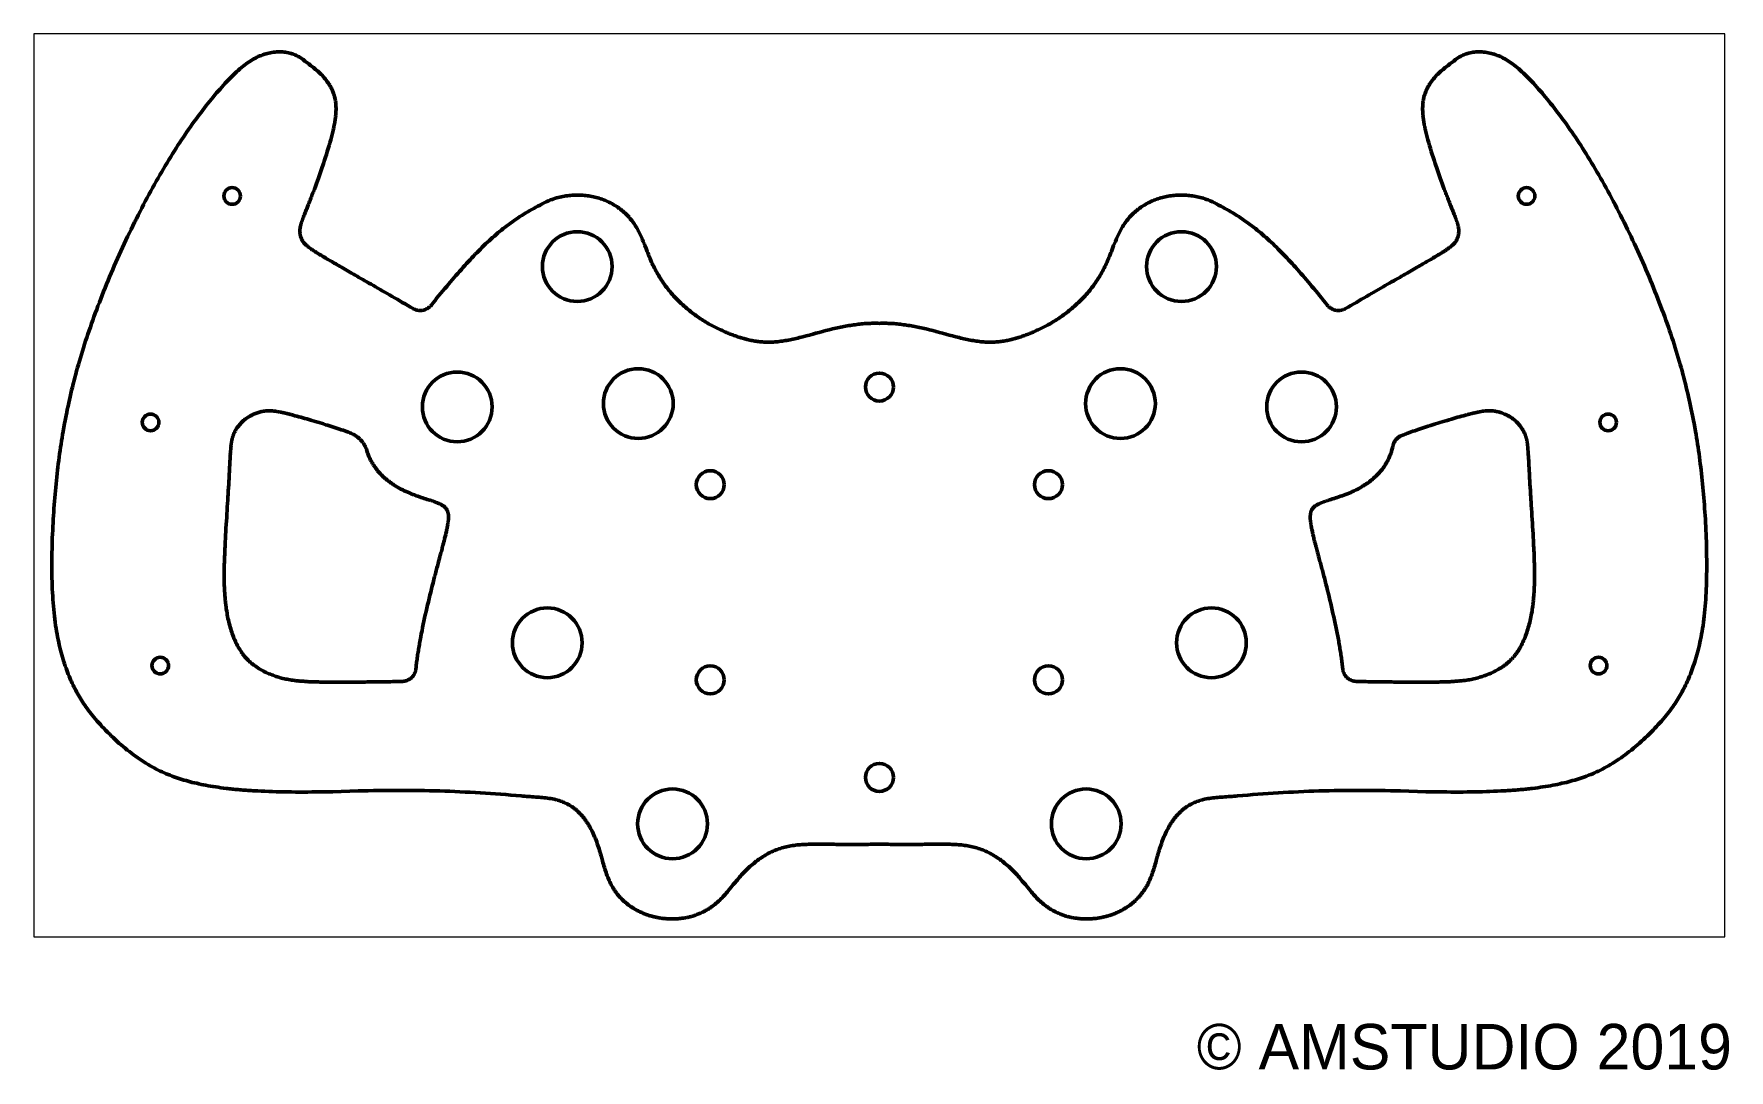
# Model space of a CAD drawing. Header units: inches. Extents: x 38 to 342, y -209 to -24.
import ezdxf

# ---------------------------------------------------------------- set-up
doc = ezdxf.new("R2010")
doc.units = ezdxf.units.IN
doc.header["$MEASUREMENT"] = 0
doc.layers.add('Layer 1', color=7, linetype='Continuous')

msp = doc.modelspace()

# ---------------------------------------------------------------- texts
at = {"layer": 'Layer 1', "color": 250, "true_color": 0x231f20, "insert": (246.59, -209.42), "char_height": 8.16, "attachment_point": 7}
msp.add_mtext('\\fMyriad Pro|b0|i0|c0|p34;\\W1;© AMSTUDIO 2019', dxfattribs=at)

# ---------------------------------------------------------------- blocks, each defined once
blk = doc.blocks.new('block 2')
at = {"layer": 'Layer 1', "lineweight": 0}
blk.add_lwpolyline([(38.05, -185.54), (341.26, -185.54), (341.26, -23.57), (38.05, -23.57), (38.05, -185.54)], dxfattribs=at)
at = {"layer": 'Layer 1', "color": 7, "lineweight": 50, "true_color": 0xffffff}
for points in [[(109.28, -72.26), (109.21, -72.34), (109.13, -72.43), (109.04, -72.51), (108.96, -72.57), (108.87, -72.64), (108.79, -72.72), (108.7, -72.79), (108.6, -72.83), (108.51, -72.89), (108.41, -72.93), (108.3, -73), (108.22, -73.02), (108.11, -73.06), (108.01, -73.1), (107.9, -73.12), (107.77, -73.15), (107.67, -73.17), (107.56, -73.19), (107.46, -73.19), (107.35, -73.19), (107.22, -73.19), (107.12, -73.19), (107.01, -73.17), (106.91, -73.15), (106.8, -73.12), (106.69, -73.1), (106.59, -73.08), (106.48, -73.04), (106.38, -73), (106.27, -72.96), (106.16, -72.91), (106.08, -72.85), (105.57, -72.57), (105.09, -72.28), (104.6, -72), (104.11, -71.73), (103.65, -71.45), (103.18, -71.18), (102.74, -70.92), (102.27, -70.65), (101.83, -70.39), (101.4, -70.14), (100.96, -69.91), (100.53, -69.65), (100.13, -69.42), (99.71, -69.19), (99.31, -68.96), (98.93, -68.72), (98.52, -68.49), (98.14, -68.28), (97.78, -68.07), (97.4, -67.85), (97.04, -67.64), (96.68, -67.43), (96.34, -67.24), (96, -67.03), (95.67, -66.84), (95.35, -66.65), (95.01, -66.48), (94.71, -66.29), (94.4, -66.12), (94.1, -65.95), (93.8, -65.78), (93.51, -65.61), (93.23, -65.44), (92.96, -65.29), (92.68, -65.12), (92.43, -64.98), (92.17, -64.83), (91.92, -64.68), (91.69, -64.55), (91.45, -64.4), (91.22, -64.28), (90.99, -64.15), (90.78, -64.02), (90.57, -63.9), (90.35, -63.77), (90.16, -63.64), (89.97, -63.54), (89.78, -63.43), (89.59, -63.3), (89.42, -63.2), (89.25, -63.11), (89.08, -63.01), (88.91, -62.9), (88.77, -62.82), (88.62, -62.71), (88.47, -62.63), (88.34, -62.54), (88.22, -62.46), (88.07, -62.37), (87.96, -62.29), (87.83, -62.2), (87.73, -62.12), (87.62, -62.05), (87.52, -61.97), (87.41, -61.91), (87.31, -61.82), (87.22, -61.76), (87.14, -61.69), (87.05, -61.61), (86.97, -61.55), (86.88, -61.48), (86.82, -61.42), (86.76, -61.36), (86.69, -61.29), (86.63, -61.21), (86.56, -61.14), (86.46, -61.02), (86.35, -60.89), (86.25, -60.74), (86.16, -60.62), (86.1, -60.47), (86.04, -60.32), (85.97, -60.17), (85.91, -60.02), (85.87, -59.85), (85.82, -59.71), (85.8, -59.54), (85.78, -59.37), (85.76, -59.18), (85.76, -59.01), (85.76, -58.82), (85.76, -58.63), (85.78, -58.44), (85.82, -58.24), (85.87, -58.03), (85.89, -57.93), (85.91, -57.82), (85.93, -57.72), (85.97, -57.61), (85.99, -57.5), (86.04, -57.4), (86.08, -57.27), (86.12, -57.14), (86.16, -57.04), (86.2, -56.91), (86.25, -56.78), (86.29, -56.64), (86.35, -56.51), (86.4, -56.38), (86.46, -56.23), (86.5, -56.09), (86.56, -55.94), (86.63, -55.79), (86.69, -55.62), (86.76, -55.47), (86.82, -55.3), (86.88, -55.13), (86.97, -54.96), (87.03, -54.79), (87.11, -54.6), (87.18, -54.41), (87.26, -54.22), (87.33, -54.03), (87.41, -53.84), (87.5, -53.63), (87.58, -53.44), (87.64, -53.23), (87.73, -53.02), (87.81, -52.78), (87.9, -52.57), (87.98, -52.34), (88.09, -52.13), (88.17, -51.89), (88.26, -51.66), (88.34, -51.41), (88.53, -50.94), (88.7, -50.43), (88.89, -49.93), (89.06, -49.42), (89.25, -48.91), (89.44, -48.38), (89.61, -47.85), (89.99, -46.79), (90.16, -46.24), (90.33, -45.71), (90.5, -45.19), (90.67, -44.66), (90.84, -44.13), (90.99, -43.6), (91.14, -43.09), (91.28, -42.58), (91.41, -42.09), (91.48, -41.84), (91.54, -41.59), (91.6, -41.35), (91.67, -41.12), (91.71, -40.87), (91.77, -40.63), (91.81, -40.4), (91.86, -40.17), (91.92, -39.94), (91.96, -39.72), (92, -39.49), (92.03, -39.28), (92.07, -39.07), (92.09, -38.84), (92.13, -38.62), (92.15, -38.41), (92.17, -38.2), (92.19, -38.01), (92.19, -37.8), (92.22, -37.61), (92.22, -37.4), (92.24, -37.21), (92.24, -37.01), (92.24, -36.82), (92.22, -36.63), (92.22, -36.44), (92.19, -36.25), (92.19, -36.08), (92.17, -35.89), (92.15, -35.72), (92.11, -35.55), (92.09, -35.38), (92.07, -35.22), (92.03, -35.05), (91.98, -34.88), (91.94, -34.71), (91.9, -34.56), (91.84, -34.39), (91.79, -34.24), (91.73, -34.07), (91.67, -33.92), (91.6, -33.78), (91.54, -33.63), (91.48, -33.48), (91.41, -33.33), (91.33, -33.18), (91.26, -33.06), (91.18, -32.91), (91.09, -32.78), (91.01, -32.65), (90.84, -32.38), (90.67, -32.15), (90.48, -31.89), (90.29, -31.66), (90.1, -31.43), (89.91, -31.21), (89.72, -31), (89.53, -30.81), (89.32, -30.62), (89.13, -30.43), (88.94, -30.26), (88.74, -30.09), (88.55, -29.94), (88.36, -29.78), (88.19, -29.63), (88, -29.5), (87.83, -29.35), (87.67, -29.23), (87.5, -29.08), (87.33, -28.95), (86.99, -28.7), (86.65, -28.44), (86.33, -28.19), (86.16, -28.06), (85.97, -27.93), (85.8, -27.83), (85.61, -27.7), (85.42, -27.6), (85.23, -27.49), (85.04, -27.41), (84.83, -27.3), (84.62, -27.21), (84.38, -27.13), (84.17, -27.07), (83.94, -27), (83.69, -26.94), (83.43, -26.9), (83.18, -26.85), (82.92, -26.83), (82.67, -26.81), (82.39, -26.79), (82.12, -26.79), (81.84, -26.79), (81.57, -26.81), (81.29, -26.83), (81.02, -26.85), (80.74, -26.9), (80.47, -26.94), (80.19, -27), (79.92, -27.07), (79.66, -27.15), (79.39, -27.21), (79.11, -27.32), (78.84, -27.43), (78.56, -27.53), (78.29, -27.64), (78.03, -27.76), (77.76, -27.91), (77.48, -28.06), (77.21, -28.23), (76.93, -28.4), (76.66, -28.57), (76.38, -28.76), (76.11, -28.97), (75.83, -29.18), (75.56, -29.39), (75.26, -29.63), (74.99, -29.86), (74.69, -30.11), (74.41, -30.37), (74.12, -30.64), (73.82, -30.92), (73.53, -31.21), (73.23, -31.51), (72.93, -31.81), (72.64, -32.13), (72.34, -32.44), (72.04, -32.78), (71.73, -33.1), (71.43, -33.46), (71.13, -33.8), (70.82, -34.16), (70.52, -34.52), (70.2, -34.9), (69.89, -35.26), (69.59, -35.64), (69.27, -36.04), (68.95, -36.42), (68.64, -36.82), (68.34, -37.23), (68.02, -37.65), (67.71, -38.07), (67.39, -38.5), (67.07, -38.92), (66.75, -39.36), (66.44, -39.79), (66.12, -40.25), (65.8, -40.7), (65.48, -41.16), (65.17, -41.63), (64.85, -42.09), (64.53, -42.58), (64.21, -43.07), (63.87, -43.56), (63.56, -44.06), (63.24, -44.57), (62.92, -45.08), (62.58, -45.61), (62.27, -46.14), (61.95, -46.67), (61.61, -47.22), (61.29, -47.77), (60.97, -48.32), (60.64, -48.87), (60.32, -49.44), (59.98, -50.01), (59.66, -50.6), (59.34, -51.2), (59.01, -51.79), (58.69, -52.38), (58.37, -52.97), (58.03, -53.59), (57.71, -54.2), (57.4, -54.84), (57.08, -55.45), (56.74, -56.09), (56.42, -56.72), (56.11, -57.36), (55.79, -57.99), (55.49, -58.63), (55.17, -59.28), (54.86, -59.94), (54.56, -60.57), (54.24, -61.23), (53.95, -61.89), (53.65, -62.54), (53.35, -63.2), (53.06, -63.85), (52.76, -64.53), (52.47, -65.19), (52.19, -65.84), (51.91, -66.5), (51.62, -67.16), (51.36, -67.81), (51.09, -68.47), (50.81, -69.12), (50.56, -69.78), (50.31, -70.42), (50.05, -71.07), (49.8, -71.73), (49.54, -72.36), (49.31, -73), (49.06, -73.65), (48.82, -74.29), (48.61, -74.9), (48.38, -75.54), (48.17, -76.17), (47.96, -76.79), (47.74, -77.42), (47.53, -78.04), (47.32, -78.65), (47.13, -79.24), (46.94, -79.86), (46.75, -80.47), (46.56, -81.06), (46.39, -81.66), (46.22, -82.25), (46.03, -82.84), (45.88, -83.43), (45.71, -84.03), (45.54, -84.62), (45.4, -85.19), (45.25, -85.76), (45.1, -86.35), (44.95, -86.93), (44.82, -87.5), (44.68, -88.07), (44.55, -88.64), (44.42, -89.21), (44.29, -89.76), (44.17, -90.33), (44.04, -90.91), (43.93, -91.48), (43.81, -92.03), (43.7, -92.6), (43.49, -93.74), (43.3, -94.86), (43.19, -95.43), (43.11, -96.01), (43, -96.58), (42.92, -97.15), (42.83, -97.72), (42.75, -98.31), (42.66, -98.88), (42.58, -99.48), (42.52, -100.07), (42.43, -100.66), (42.37, -101.26), (42.28, -101.85), (42.22, -102.44), (42.16, -103.05), (42.09, -103.67), (42.03, -104.28), (41.97, -104.9), (41.9, -105.51), (41.86, -106.14), (41.8, -106.78), (41.75, -107.41), (41.69, -108.05), (41.65, -108.69), (41.61, -109.34), (41.56, -109.98), (41.52, -110.63), (41.48, -111.29), (41.46, -111.94), (41.42, -112.6), (41.39, -113.28), (41.35, -113.93), (41.33, -114.61), (41.31, -115.27), (41.31, -115.95), (41.29, -116.6), (41.29, -117.26), (41.27, -117.93), (41.27, -118.59), (41.27, -119.25), (41.27, -119.9), (41.29, -120.56), (41.29, -121.22), (41.31, -121.87), (41.33, -122.51), (41.35, -123.14), (41.39, -123.78), (41.42, -124.39), (41.46, -125.03), (41.5, -125.62), (41.56, -126.23), (41.61, -126.82), (41.67, -127.42), (41.73, -127.99), (41.8, -128.56), (41.86, -129.11), (41.95, -129.66), (42.03, -130.19), (42.11, -130.72), (42.2, -131.23), (42.28, -131.74), (42.39, -132.22), (42.5, -132.71), (42.6, -133.17), (42.71, -133.64), (42.81, -134.11), (42.94, -134.53), (43.05, -134.97), (43.17, -135.38), (43.3, -135.8), (43.43, -136.2), (43.55, -136.58), (43.68, -136.96), (43.81, -137.34), (43.93, -137.7), (44.08, -138.06), (44.21, -138.4), (44.36, -138.74), (44.49, -139.08), (44.63, -139.4), (44.78, -139.74), (44.93, -140.05), (45.08, -140.37), (45.23, -140.67), (45.37, -140.99), (45.54, -141.28), (45.69, -141.58), (45.86, -141.87), (46.03, -142.19), (46.2, -142.49), (46.39, -142.78), (46.58, -143.08), (46.77, -143.38), (46.96, -143.67), (47.17, -143.97), (47.39, -144.29), (47.6, -144.58), (47.83, -144.9), (48.06, -145.2), (48.32, -145.51), (48.57, -145.83), (48.82, -146.15), (49.1, -146.49), (49.37, -146.81), (49.67, -147.14), (49.97, -147.46), (50.26, -147.8), (50.58, -148.12), (50.9, -148.46), (51.24, -148.8), (51.58, -149.13), (51.91, -149.45), (52.25, -149.79), (52.61, -150.11), (52.95, -150.45), (53.31, -150.76), (53.69, -151.08), (54.05, -151.4), (54.41, -151.7), (54.79, -152.01), (55.17, -152.29), (55.53, -152.58), (55.92, -152.86), (56.28, -153.14), (56.66, -153.41), (57.04, -153.66), (57.4, -153.92), (57.78, -154.15), (58.14, -154.38), (58.52, -154.62), (58.88, -154.83), (59.24, -155.04), (59.6, -155.23), (59.96, -155.42), (60.32, -155.61), (60.68, -155.78), (61.04, -155.95), (61.4, -156.1), (61.74, -156.27), (62.1, -156.42), (62.46, -156.54), (62.82, -156.69), (63.15, -156.82), (63.51, -156.94), (63.87, -157.05), (64.23, -157.18), (64.59, -157.28), (64.95, -157.39), (65.33, -157.5), (65.69, -157.6), (66.08, -157.71), (66.46, -157.81), (66.84, -157.9), (67.24, -157.98), (67.64, -158.09), (68.04, -158.17), (68.45, -158.26), (68.87, -158.34), (69.29, -158.41), (69.74, -158.49), (70.18, -158.57), (70.65, -158.64), (71.11, -158.7), (71.58, -158.79), (72.07, -158.85), (72.57, -158.91), (72.83, -158.93), (73.08, -158.96), (73.34, -159), (73.61, -159.02), (73.86, -159.04), (74.14, -159.08), (74.41, -159.1), (74.69, -159.12), (74.97, -159.15), (75.24, -159.17), (75.54, -159.19), (75.81, -159.21), (76.11, -159.23), (76.4, -159.25), (76.7, -159.27), (77, -159.29), (77.29, -159.32), (77.59, -159.34), (77.91, -159.36), (78.23, -159.36), (78.84, -159.4), (79.49, -159.42), (80.15, -159.44), (80.81, -159.46), (81.48, -159.49), (82.16, -159.51), (82.86, -159.53), (83.56, -159.53), (84.26, -159.53), (84.98, -159.55), (85.7, -159.55), (86.44, -159.55), (87.16, -159.55), (87.9, -159.53), (88.66, -159.53), (89.4, -159.53), (90.14, -159.51), (91.67, -159.49), (93.17, -159.44), (94.69, -159.4), (96.2, -159.36)], [(253.91, -160.25), (254.82, -160.16), (255.73, -160.1), (256.64, -160.01), (257.55, -159.95), (258.46, -159.89), (259.37, -159.82), (260.28, -159.76), (261.19, -159.7), (262.1, -159.63), (263.01, -159.59), (263.94, -159.55), (264.85, -159.51), (265.76, -159.46), (266.67, -159.42), (267.58, -159.4), (268.49, -159.36), (269.42, -159.34), (270.33, -159.32), (271.24, -159.29), (272.15, -159.27), (273.06, -159.27), (273.97, -159.25), (274.91, -159.25), (275.82, -159.25), (276.73, -159.25), (277.64, -159.25), (278.55, -159.27), (279.46, -159.27), (280.39, -159.29), (281.3, -159.32), (282.21, -159.34), (283.12, -159.36), (284.62, -159.4), (286.15, -159.44), (287.65, -159.49), (289.17, -159.51), (289.91, -159.53), (290.65, -159.53), (291.42, -159.53), (292.16, -159.55), (292.88, -159.55), (293.62, -159.55), (294.34, -159.55), (295.06, -159.53), (295.75, -159.53), (296.45, -159.53), (297.15, -159.51), (297.83, -159.49), (298.51, -159.46), (299.16, -159.44), (299.82, -159.42), (300.48, -159.4), (301.09, -159.36), (301.41, -159.36), (301.72, -159.34), (302.02, -159.32), (302.32, -159.29), (302.61, -159.27), (302.91, -159.25), (303.21, -159.23), (303.5, -159.21), (303.78, -159.19), (304.07, -159.17), (304.35, -159.15), (304.62, -159.12), (304.9, -159.1), (305.17, -159.08), (305.45, -159.04), (305.7, -159.02), (305.98, -159), (306.23, -158.96), (306.49, -158.93), (306.74, -158.91), (307.25, -158.85), (307.74, -158.79), (308.2, -158.7), (308.67, -158.64), (309.13, -158.57), (309.58, -158.49), (310.02, -158.41), (310.44, -158.34), (310.87, -158.26), (311.27, -158.17), (311.67, -158.09), (312.07, -157.98), (312.48, -157.9), (312.86, -157.81), (313.24, -157.71), (313.62, -157.6), (313.98, -157.5), (314.36, -157.39), (314.72, -157.28), (315.08, -157.18), (315.44, -157.05), (315.8, -156.94), (316.16, -156.82), (316.5, -156.69), (316.86, -156.54), (317.22, -156.42), (317.58, -156.27), (317.92, -156.1), (318.28, -155.95), (318.64, -155.78), (319, -155.61), (319.36, -155.42), (319.72, -155.23), (320.08, -155.04), (320.44, -154.83), (320.79, -154.62), (321.18, -154.38), (321.54, -154.15), (321.92, -153.92), (322.28, -153.66), (322.66, -153.41), (323.04, -153.14), (323.4, -152.86), (323.78, -152.58), (324.14, -152.29), (324.52, -152.01), (324.9, -151.7), (325.26, -151.4), (325.62, -151.08), (326, -150.76), (326.36, -150.45), (326.7, -150.11), (327.06, -149.79), (327.4, -149.45), (327.74, -149.13), (328.08, -148.8), (328.42, -148.46), (328.73, -148.12), (329.05, -147.8), (329.35, -147.46), (329.64, -147.14), (329.94, -146.81), (330.21, -146.49), (330.49, -146.15), (330.74, -145.83), (331, -145.51), (331.25, -145.2), (331.48, -144.9), (331.72, -144.58), (331.93, -144.29), (332.14, -143.97), (332.35, -143.67), (332.54, -143.38), (332.73, -143.08), (332.92, -142.78), (333.11, -142.49), (333.28, -142.19), (333.45, -141.87), (333.62, -141.58), (333.77, -141.28), (333.94, -140.99), (334.09, -140.67), (334.24, -140.37), (334.38, -140.05), (334.53, -139.74), (334.68, -139.4), (334.83, -139.08), (334.96, -138.74), (335.1, -138.4), (335.23, -138.06), (335.38, -137.7), (335.51, -137.34), (335.63, -136.96), (335.76, -136.58), (335.89, -136.2), (336.01, -135.8), (336.14, -135.38), (336.27, -134.97), (336.37, -134.53), (336.5, -134.11), (336.61, -133.64), (336.71, -133.17), (336.82, -132.71), (336.92, -132.22), (337.03, -131.74), (337.11, -131.23), (337.2, -130.72), (337.28, -130.19), (337.37, -129.66), (337.45, -129.11), (337.52, -128.56), (337.58, -127.99), (337.64, -127.42), (337.71, -126.82), (337.75, -126.23), (337.81, -125.62), (337.86, -125.03), (337.9, -124.39), (337.92, -123.78), (337.96, -123.14), (337.98, -122.51), (338, -121.87), (338.02, -121.22), (338.02, -120.56), (338.05, -119.9), (338.05, -119.25), (338.05, -118.59), (338.05, -117.93), (338.02, -117.26), (338.02, -116.6), (338, -115.95), (338, -115.27), (337.98, -114.61), (337.96, -113.93), (337.92, -113.28), (337.9, -112.6), (337.86, -111.94), (337.83, -111.29), (337.79, -110.63), (337.75, -109.98), (337.71, -109.34), (337.66, -108.69), (337.62, -108.05), (337.56, -107.41), (337.52, -106.78), (337.45, -106.14), (337.41, -105.51), (337.35, -104.9), (337.28, -104.28), (337.22, -103.67), (337.16, -103.05), (337.09, -102.44), (337.03, -101.85), (336.95, -101.26), (336.88, -100.66), (336.8, -100.07), (336.73, -99.48), (336.65, -98.88), (336.56, -98.31), (336.48, -97.72), (336.39, -97.15), (336.31, -96.58), (336.2, -96.01), (336.12, -95.43), (336.01, -94.86), (335.82, -93.74), (335.61, -92.6), (335.51, -92.03), (335.38, -91.48), (335.27, -90.91), (335.15, -90.33), (335.02, -89.76), (334.89, -89.21), (334.77, -88.64), (334.64, -88.07), (334.49, -87.5), (334.36, -86.93), (334.21, -86.35), (334.07, -85.76), (333.92, -85.19), (333.77, -84.62), (333.6, -84.03), (333.43, -83.43), (333.28, -82.84), (333.09, -82.25), (332.92, -81.66), (332.75, -81.06), (332.56, -80.47), (332.37, -79.86), (332.18, -79.24), (331.99, -78.65), (331.78, -78.04), (331.57, -77.42), (331.36, -76.79), (331.15, -76.17), (330.93, -75.54), (330.7, -74.9), (330.49, -74.29), (330.26, -73.65), (330, -73), (329.77, -72.36), (329.52, -71.73), (329.26, -71.07), (329.01, -70.42), (328.75, -69.78), (328.5, -69.12), (328.22, -68.47), (327.95, -67.81), (327.7, -67.16), (327.4, -66.5), (327.12, -65.84), (326.85, -65.19), (326.55, -64.53), (326.26, -63.85), (325.96, -63.2), (325.66, -62.54), (325.37, -61.89), (325.07, -61.23), (324.75, -60.57), (324.46, -59.94), (324.14, -59.28), (323.82, -58.63), (323.53, -57.99), (323.21, -57.36), (322.89, -56.72), (322.57, -56.09), (322.23, -55.45), (321.92, -54.84), (321.6, -54.2), (321.28, -53.59), (320.94, -52.97), (320.63, -52.38), (320.31, -51.79), (319.97, -51.2), (319.65, -50.6), (319.33, -50.01), (319, -49.44), (318.68, -48.87), (318.34, -48.32), (318.02, -47.77), (317.7, -47.22), (317.37, -46.67), (317.05, -46.14), (316.73, -45.61), (316.39, -45.08), (316.07, -44.57), (315.76, -44.06), (315.44, -43.56), (315.1, -43.07), (314.78, -42.58), (314.47, -42.09), (314.15, -41.63), (313.83, -41.16), (313.51, -40.7), (313.2, -40.25), (312.88, -39.79), (312.56, -39.36), (312.24, -38.92), (311.93, -38.5), (311.61, -38.07), (311.29, -37.65), (310.97, -37.23), (310.68, -36.82), (310.36, -36.42), (310.04, -36.04), (309.72, -35.64), (309.43, -35.26), (309.11, -34.9), (308.79, -34.52), (308.5, -34.16), (308.18, -33.8), (307.88, -33.46), (307.59, -33.1), (307.27, -32.78), (306.97, -32.44), (306.68, -32.13), (306.38, -31.81), (306.08, -31.51), (305.79, -31.21), (305.49, -30.92), (305.2, -30.64), (304.9, -30.37), (304.62, -30.11), (304.33, -29.86), (304.05, -29.63), (303.76, -29.39), (303.48, -29.18), (303.21, -28.97), (302.93, -28.76), (302.66, -28.57), (302.38, -28.4), (302.1, -28.23), (301.83, -28.06), (301.55, -27.91), (301.28, -27.76), (301.03, -27.64), (300.75, -27.53), (300.48, -27.43), (300.2, -27.32), (299.92, -27.21), (299.65, -27.15), (299.4, -27.07), (299.12, -27), (298.85, -26.94), (298.57, -26.9), (298.29, -26.85), (298.02, -26.83), (297.74, -26.81), (297.47, -26.79), (297.19, -26.79), (296.92, -26.79), (296.64, -26.81), (296.39, -26.83), (296.14, -26.85), (295.88, -26.9), (295.63, -26.94), (295.37, -27), (295.14, -27.07), (294.93, -27.13), (294.7, -27.21), (294.48, -27.3), (294.27, -27.41), (294.08, -27.49), (293.89, -27.6), (293.7, -27.7), (293.51, -27.83), (293.34, -27.93), (293.15, -28.06), (292.98, -28.19), (292.66, -28.44), (292.33, -28.7), (291.99, -28.95), (291.82, -29.08), (291.65, -29.23), (291.48, -29.35), (291.31, -29.5), (291.12, -29.63), (290.95, -29.78), (290.76, -29.94), (290.57, -30.09), (290.38, -30.26), (290.19, -30.43), (290, -30.62), (289.79, -30.81), (289.6, -31), (289.4, -31.21), (289.21, -31.43), (289.02, -31.66), (288.83, -31.89), (288.64, -32.15), (288.47, -32.38), (288.3, -32.65), (288.22, -32.78), (288.13, -32.91), (288.05, -33.06), (287.99, -33.18), (287.9, -33.33), (287.84, -33.48), (287.78, -33.63), (287.71, -33.78), (287.65, -33.92), (287.58, -34.07), (287.52, -34.24), (287.48, -34.39), (287.42, -34.56), (287.37, -34.71), (287.33, -34.88), (287.29, -35.05), (287.25, -35.22), (287.22, -35.38), (287.2, -35.55), (287.16, -35.72), (287.14, -35.89), (287.12, -36.08), (287.12, -36.25), (287.1, -36.44), (287.1, -36.63), (287.08, -36.82), (287.08, -37.01), (287.08, -37.21), (287.1, -37.4), (287.1, -37.61), (287.12, -37.8), (287.12, -38.01), (287.14, -38.2), (287.16, -38.41), (287.18, -38.62), (287.22, -38.84), (287.25, -39.07), (287.29, -39.28), (287.31, -39.49), (287.35, -39.72), (287.39, -39.94), (287.46, -40.17), (287.5, -40.4), (287.54, -40.63), (287.61, -40.87), (287.65, -41.12), (287.71, -41.35), (287.78, -41.59), (287.84, -41.84), (287.9, -42.09), (288.03, -42.58), (288.18, -43.09), (288.33, -43.6), (288.47, -44.13), (288.64, -44.66), (288.81, -45.19), (288.98, -45.71), (289.15, -46.24), (289.32, -46.79), (289.7, -47.85), (289.87, -48.38), (290.06, -48.91), (290.25, -49.42), (290.42, -49.93), (290.61, -50.43), (290.78, -50.94), (290.97, -51.41), (291.06, -51.66), (291.14, -51.89), (291.22, -52.13), (291.33, -52.34), (291.42, -52.57), (291.5, -52.78), (291.58, -53.02), (291.67, -53.23), (291.73, -53.44), (291.82, -53.63), (291.9, -53.84), (291.99, -54.03), (292.05, -54.22), (292.14, -54.41), (292.2, -54.6), (292.28, -54.79), (292.35, -54.96), (292.43, -55.13), (292.5, -55.3), (292.56, -55.47), (292.62, -55.62), (292.69, -55.79), (292.75, -55.94), (292.81, -56.09), (292.85, -56.23), (292.92, -56.38), (292.96, -56.51), (293.02, -56.64), (293.07, -56.78), (293.11, -56.91), (293.15, -57.04), (293.19, -57.14), (293.24, -57.27), (293.28, -57.4), (293.32, -57.5), (293.34, -57.61), (293.38, -57.72), (293.41, -57.82), (293.43, -57.93), (293.45, -58.03), (293.49, -58.24), (293.53, -58.44), (293.55, -58.63), (293.55, -58.82), (293.55, -59.01), (293.55, -59.18), (293.53, -59.37), (293.51, -59.54), (293.49, -59.71), (293.45, -59.85), (293.41, -60.02), (293.34, -60.17), (293.28, -60.32), (293.21, -60.47), (293.15, -60.62), (293.07, -60.74), (292.96, -60.89), (292.85, -61.02), (292.75, -61.14), (292.69, -61.21), (292.62, -61.29), (292.56, -61.36), (292.5, -61.42), (292.43, -61.48), (292.35, -61.55), (292.26, -61.61), (292.18, -61.69), (292.09, -61.76), (292.01, -61.82), (291.9, -61.91), (291.8, -61.97), (291.69, -62.05), (291.58, -62.12), (291.48, -62.2), (291.35, -62.29), (291.25, -62.37), (291.1, -62.46), (290.97, -62.54), (290.84, -62.63), (290.7, -62.71), (290.55, -62.82), (290.4, -62.9), (290.23, -63.01), (290.06, -63.11), (289.89, -63.2), (289.72, -63.3), (289.53, -63.43), (289.34, -63.54), (289.15, -63.64), (288.96, -63.77), (288.75, -63.9), (288.54, -64.02), (288.33, -64.15), (288.09, -64.28), (287.86, -64.4), (287.63, -64.55), (287.39, -64.68), (287.14, -64.83), (286.89, -64.98), (286.63, -65.12), (286.36, -65.29), (286.08, -65.44), (285.81, -65.61), (285.51, -65.78), (285.21, -65.95), (284.92, -66.12), (284.6, -66.29), (284.3, -66.48), (283.97, -66.65), (283.65, -66.84), (283.31, -67.03), (282.97, -67.24), (282.63, -67.43), (282.27, -67.64), (281.91, -67.85), (281.53, -68.07), (281.17, -68.28), (280.79, -68.49), (280.39, -68.72), (280.01, -68.96), (279.6, -69.19), (279.18, -69.42), (278.78, -69.65), (278.36, -69.91), (277.91, -70.14), (277.49, -70.39), (277.04, -70.65), (276.58, -70.92), (276.13, -71.18), (275.67, -71.45), (275.2, -71.73), (274.72, -72), (274.23, -72.28), (273.74, -72.57), (273.23, -72.85)], [(248.62, -53.33), (248.34, -53.25), (248.05, -53.14), (247.77, -53.06), (247.49, -52.97), (247.22, -52.91), (246.94, -52.85), (246.67, -52.78), (246.39, -52.72), (246.12, -52.68), (245.84, -52.61), (245.57, -52.59), (245.29, -52.55), (245.02, -52.53), (244.74, -52.49), (244.47, -52.49), (244.19, -52.47), (243.92, -52.47), (243.64, -52.47), (243.37, -52.47), (243.09, -52.49), (242.82, -52.51), (242.54, -52.53), (242.29, -52.55), (242.01, -52.59), (241.74, -52.64), (241.48, -52.68), (241.21, -52.72), (240.93, -52.78), (240.68, -52.85), (240.42, -52.91), (240.15, -52.97), (239.9, -53.06), (239.64, -53.14), (239.39, -53.23), (239.13, -53.33), (238.88, -53.42), (238.63, -53.52), (238.37, -53.65), (238.14, -53.76), (237.89, -53.88), (237.65, -54.01), (237.42, -54.14), (237.19, -54.27), (236.95, -54.41), (236.72, -54.56), (236.51, -54.71), (236.3, -54.86), (236.09, -55.03), (235.87, -55.2), (235.66, -55.37), (235.47, -55.54), (235.26, -55.7), (235.07, -55.9), (234.9, -56.09), (234.71, -56.26), (234.54, -56.47), (234.37, -56.66), (234.2, -56.87), (234.03, -57.06), (233.88, -57.27), (233.74, -57.48), (233.59, -57.69), (233.44, -57.93), (233.29, -58.14), (233.17, -58.37), (233.04, -58.6), (232.91, -58.84), (232.78, -59.07), (232.66, -59.3), (232.55, -59.54), (232.45, -59.79), (232.32, -60.02), (232.21, -60.28), (232.11, -60.53), (232, -60.78), (231.89, -61.04), (231.79, -61.29), (231.68, -61.55), (231.49, -62.08), (231.28, -62.61), (231.18, -62.86), (231.07, -63.13), (230.96, -63.41), (230.84, -63.68), (230.73, -63.94), (230.6, -64.21), (230.5, -64.49), (230.37, -64.76), (230.24, -65.04), (230.12, -65.29), (229.97, -65.57), (229.84, -65.84), (229.69, -66.12), (229.55, -66.39), (229.4, -66.67), (229.23, -66.92), (229.08, -67.2), (228.91, -67.47), (228.72, -67.73), (228.55, -68), (228.38, -68.26), (228.19, -68.53), (228, -68.79), (227.79, -69.04), (227.6, -69.31), (227.39, -69.57), (227.2, -69.8), (226.98, -70.06), (226.75, -70.31), (226.54, -70.54), (226.31, -70.8), (226.1, -71.03), (225.86, -71.26), (225.63, -71.5), (225.4, -71.73), (225.16, -71.94), (224.91, -72.17), (224.68, -72.38), (224.44, -72.6), (224.19, -72.81), (223.96, -73), (223.7, -73.21), (223.45, -73.4), (223.22, -73.59), (222.96, -73.78), (222.71, -73.97), (222.48, -74.14), (222.22, -74.31), (221.97, -74.48), (221.73, -74.65), (221.48, -74.82), (221.23, -74.97), (220.99, -75.11), (220.74, -75.26), (220.51, -75.41), (220.27, -75.56), (220.02, -75.69), (219.79, -75.81), (219.55, -75.94), (219.32, -76.07), (219.09, -76.19), (218.86, -76.3), (218.62, -76.43), (218.39, -76.53), (218.16, -76.64), (217.93, -76.74), (217.71, -76.85), (217.48, -76.96), (217.25, -77.04), (217.04, -77.15), (216.8, -77.23), (216.59, -77.32), (216.38, -77.4), (216.15, -77.49), (215.94, -77.57), (215.72, -77.65), (215.49, -77.72), (215.28, -77.8), (215.07, -77.89), (214.86, -77.95), (214.62, -78.01), (214.41, -78.08), (214.2, -78.14), (213.99, -78.21), (213.76, -78.27), (213.54, -78.33), (213.33, -78.4), (213.1, -78.44), (212.89, -78.48), (212.65, -78.54), (212.44, -78.59), (212.21, -78.63), (212, -78.67), (211.77, -78.69), (211.53, -78.73), (211.3, -78.76), (211.07, -78.78), (210.83, -78.82), (210.6, -78.82), (210.37, -78.84), (210.11, -78.86), (209.88, -78.86), (209.63, -78.86), (209.39, -78.86), (209.14, -78.86), (208.89, -78.84), (208.63, -78.84), (208.38, -78.82), (208.1, -78.8), (207.85, -78.78), (207.6, -78.73), (207.32, -78.71), (207.05, -78.67), (206.79, -78.63), (206.52, -78.59), (206.24, -78.54), (205.97, -78.48), (205.67, -78.44), (205.39, -78.37), (205.12, -78.31), (204.82, -78.25), (204.55, -78.18), (204.25, -78.12), (203.98, -78.04), (203.68, -77.97), (203.38, -77.91), (202.79, -77.74), (202.2, -77.59), (201.61, -77.42), (201.01, -77.27), (200.42, -77.1), (199.83, -76.96), (199.23, -76.79), (198.64, -76.64), (198.05, -76.49), (197.75, -76.43), (197.46, -76.36), (197.16, -76.3), (196.86, -76.24), (196.57, -76.17), (196.27, -76.11), (196, -76.05), (195.7, -76), (195.4, -75.94), (195.13, -75.9), (194.83, -75.86), (194.56, -75.81), (194.28, -75.77), (193.99, -75.73), (193.71, -75.69), (193.43, -75.64), (193.16, -75.62), (192.88, -75.6), (192.61, -75.56), (192.33, -75.54), (192.06, -75.54), (191.78, -75.52), (191.51, -75.5), (191.23, -75.5), (190.98, -75.47), (190.7, -75.47), (190.45, -75.47), (190.18, -75.47), (189.92, -75.47), (189.67, -75.5), (189.39, -75.47), (189.14, -75.47), (188.86, -75.47), (188.61, -75.47), (188.33, -75.47), (188.08, -75.5), (187.8, -75.5), (187.53, -75.52), (187.25, -75.54), (186.98, -75.54), (186.7, -75.56), (186.43, -75.6), (186.15, -75.62), (185.88, -75.64), (185.6, -75.69), (185.33, -75.73), (185.03, -75.77), (184.76, -75.81), (184.48, -75.86), (184.19, -75.9), (183.91, -75.94), (183.61, -76), (183.32, -76.05), (183.04, -76.11), (182.75, -76.17), (182.45, -76.24), (182.15, -76.3), (181.86, -76.36), (181.56, -76.43), (181.26, -76.49), (180.67, -76.64), (180.08, -76.79), (179.49, -76.96), (178.89, -77.1), (178.3, -77.27), (177.71, -77.42), (177.12, -77.59), (176.52, -77.74), (175.93, -77.91), (175.63, -77.97), (175.34, -78.04), (175.06, -78.12), (174.77, -78.18), (174.49, -78.25), (174.19, -78.31), (173.92, -78.37), (173.64, -78.44), (173.35, -78.48), (173.07, -78.54), (172.8, -78.59), (172.52, -78.63), (172.27, -78.67), (171.99, -78.71), (171.72, -78.73), (171.46, -78.78), (171.21, -78.8), (170.93, -78.82), (170.68, -78.84), (170.43, -78.84), (170.17, -78.86), (169.92, -78.86), (169.69, -78.86), (169.43, -78.86), (169.2, -78.86), (168.95, -78.84), (168.71, -78.82), (168.48, -78.82), (168.25, -78.78), (168.01, -78.76), (167.78, -78.73), (167.55, -78.69), (167.32, -78.67), (167.1, -78.63), (166.87, -78.59), (166.66, -78.54), (166.43, -78.48), (166.21, -78.44), (165.98, -78.4), (165.77, -78.33), (165.56, -78.27), (165.33, -78.21), (165.11, -78.14), (164.9, -78.08), (164.69, -78.01), (164.46, -77.95), (164.25, -77.89), (164.03, -77.8), (163.82, -77.72), (163.59, -77.65), (163.38, -77.57), (163.17, -77.49), (162.93, -77.4), (162.72, -77.32), (162.51, -77.23), (162.28, -77.15), (162.07, -77.04), (161.83, -76.96), (161.6, -76.85), (161.39, -76.74), (161.16, -76.64), (160.92, -76.53), (160.69, -76.43), (160.46, -76.3), (160.22, -76.19), (159.99, -76.07), (159.76, -75.94), (159.53, -75.81), (159.29, -75.69), (159.04, -75.56), (158.81, -75.41), (158.57, -75.26), (158.32, -75.11), (158.09, -74.97), (157.83, -74.82), (157.58, -74.65), (157.35, -74.48), (157.09, -74.31), (156.84, -74.14), (156.61, -73.97), (156.35, -73.78), (156.1, -73.59), (155.86, -73.4), (155.61, -73.21), (155.36, -73), (155.12, -72.81), (154.87, -72.6), (154.64, -72.38), (154.4, -72.17), (154.15, -71.94), (153.92, -71.73), (153.68, -71.5), (153.45, -71.26), (153.22, -71.03), (153.01, -70.8), (152.77, -70.54), (152.56, -70.31), (152.33, -70.06), (152.12, -69.8), (151.93, -69.57), (151.72, -69.31), (151.53, -69.04), (151.31, -68.79), (151.12, -68.53), (150.93, -68.26), (150.76, -68), (150.59, -67.73), (150.4, -67.47), (150.23, -67.2), (150.09, -66.92), (149.92, -66.67), (149.77, -66.39), (149.62, -66.12), (149.47, -65.84), (149.34, -65.57), (149.2, -65.29), (149.07, -65.04), (148.94, -64.76), (148.82, -64.49), (148.71, -64.21), (148.58, -63.94), (148.48, -63.68), (148.35, -63.41), (148.24, -63.13), (148.14, -62.86), (148.03, -62.61), (147.82, -62.08), (147.63, -61.55), (147.52, -61.29), (147.42, -61.04), (147.31, -60.78), (147.21, -60.53), (147.1, -60.28), (147, -60.02), (146.87, -59.79), (146.76, -59.54), (146.66, -59.3), (146.53, -59.07), (146.4, -58.84), (146.28, -58.6), (146.15, -58.37), (146.02, -58.14), (145.87, -57.93), (145.73, -57.69), (145.58, -57.48), (145.43, -57.27), (145.28, -57.06), (145.11, -56.87), (144.94, -56.66), (144.77, -56.47), (144.6, -56.26), (144.41, -56.09), (144.24, -55.9), (144.05, -55.7), (143.84, -55.54), (143.65, -55.37), (143.44, -55.2), (143.23, -55.03), (143.02, -54.86), (142.8, -54.71), (142.59, -54.56), (142.36, -54.41), (142.13, -54.27), (141.89, -54.14), (141.66, -54.01), (141.43, -53.88), (141.17, -53.76), (140.94, -53.65), (140.69, -53.52), (140.43, -53.42), (140.18, -53.33), (139.93, -53.23), (139.67, -53.14), (139.42, -53.06), (139.16, -52.97), (138.89, -52.91), (138.63, -52.85), (138.38, -52.78), (138.11, -52.72), (137.83, -52.68), (137.58, -52.64), (137.3, -52.59), (137.03, -52.55), (136.77, -52.53), (136.5, -52.51), (136.22, -52.49), (135.95, -52.47), (135.67, -52.47), (135.4, -52.47), (135.12, -52.47), (134.85, -52.49), (134.57, -52.49), (134.3, -52.53), (134.02, -52.55), (133.75, -52.59), (133.47, -52.61), (133.19, -52.68), (132.92, -52.72), (132.64, -52.78), (132.37, -52.85), (132.09, -52.91), (131.82, -52.97), (131.54, -53.06), (131.27, -53.14), (130.97, -53.25), (130.7, -53.33), (130.32, -53.52), (129.94, -53.69), (129.55, -53.88), (129.17, -54.07), (128.81, -54.27), (128.43, -54.46), (128.07, -54.65), (127.71, -54.86), (127.33, -55.05), (126.97, -55.26), (126.63, -55.47), (126.27, -55.68), (125.91, -55.9), (125.57, -56.13), (125.21, -56.34), (124.88, -56.57), (124.54, -56.81), (124.2, -57.04), (123.86, -57.27), (123.52, -57.5), (123.2, -57.76), (122.87, -58.01), (122.55, -58.24), (122.21, -58.5), (121.89, -58.77), (121.57, -59.03), (121.26, -59.28), (120.94, -59.56), (120.62, -59.83), (120.3, -60.11), (119.99, -60.38), (119.67, -60.68), (119.37, -60.95), (119.06, -61.25), (118.76, -61.55), (118.44, -61.84), (118.12, -62.16), (117.83, -62.46), (117.51, -62.77), (117.21, -63.09), (116.9, -63.41), (116.58, -63.75), (116.28, -64.07), (115.97, -64.4), (115.65, -64.74), (115.33, -65.1), (115.01, -65.44), (114.7, -65.8), (114.38, -66.16), (114.06, -66.54), (113.72, -66.9), (113.4, -67.28), (113.07, -67.66), (112.75, -68.07), (112.41, -68.45), (112.07, -68.85), (111.73, -69.25), (111.39, -69.67), (111.03, -70.1), (110.69, -70.52), (110.33, -70.94), (110, -71.37), (109.64, -71.81), (109.28, -72.26)], [(273.23, -72.85), (273.15, -72.91), (273.04, -72.96), (272.94, -73), (272.83, -73.04), (272.73, -73.08), (272.62, -73.1), (272.51, -73.12), (272.41, -73.15), (272.3, -73.17), (272.2, -73.19), (272.09, -73.19), (271.96, -73.19), (271.86, -73.19), (271.75, -73.19), (271.65, -73.17), (271.52, -73.15), (271.41, -73.12), (271.31, -73.1), (271.2, -73.06), (271.1, -73.02), (270.99, -73), (270.91, -72.93), (270.8, -72.89), (270.69, -72.83), (270.61, -72.79), (270.52, -72.72), (270.44, -72.64), (270.35, -72.57), (270.27, -72.51), (270.19, -72.43), (270.1, -72.34), (270.04, -72.26), (269.68, -71.81), (269.32, -71.37), (268.98, -70.94), (268.62, -70.52), (268.28, -70.1), (267.92, -69.67), (267.58, -69.25), (267.24, -68.85), (266.9, -68.45), (266.57, -68.07), (266.25, -67.66), (265.91, -67.28), (265.59, -66.9), (265.25, -66.54), (264.94, -66.16), (264.62, -65.8), (264.3, -65.44), (263.98, -65.1), (263.67, -64.74), (263.35, -64.4), (263.03, -64.07), (262.73, -63.75), (262.42, -63.41), (262.1, -63.09), (261.8, -62.77), (261.49, -62.46), (261.19, -62.16), (260.87, -61.84), (260.55, -61.55), (260.26, -61.25), (259.94, -60.95), (259.64, -60.68), (259.33, -60.38), (259.01, -60.11), (258.69, -59.83), (258.37, -59.56), (258.06, -59.28), (257.74, -59.03), (257.42, -58.77), (257.1, -58.5), (256.77, -58.24), (256.45, -58.01), (256.11, -57.76), (255.79, -57.5), (255.45, -57.27), (255.11, -57.04), (254.78, -56.81), (254.44, -56.57), (254.1, -56.34), (253.74, -56.13), (253.4, -55.9), (253.04, -55.68), (252.68, -55.47), (252.34, -55.26), (251.98, -55.05), (251.6, -54.86), (251.24, -54.65), (250.88, -54.46), (250.5, -54.27), (250.14, -54.07), (249.76, -53.88), (249.38, -53.69), (249, -53.52), (248.62, -53.33)], [(106.57, -137.47), (106.55, -137.58), (106.52, -137.68), (106.5, -137.81), (106.48, -137.92), (106.44, -138.02), (106.4, -138.13), (106.36, -138.23), (106.31, -138.34), (106.25, -138.42), (106.19, -138.53), (106.14, -138.64), (106.06, -138.72), (106, -138.8), (105.93, -138.89), (105.85, -138.97), (105.76, -139.06), (105.68, -139.12), (105.59, -139.21), (105.49, -139.27), (105.4, -139.33), (105.3, -139.38), (105.21, -139.44), (105.11, -139.48), (105, -139.52), (104.89, -139.57), (104.79, -139.61), (104.68, -139.63), (104.56, -139.67), (104.45, -139.67), (104.34, -139.69), (104.24, -139.72), (104.11, -139.72), (103.69, -139.72), (103.27, -139.74), (102.84, -139.74), (102.42, -139.74), (102.02, -139.76), (101.61, -139.76), (101.21, -139.76), (100.81, -139.76), (100.41, -139.78), (100.03, -139.78), (99.65, -139.78), (99.26, -139.78), (98.9, -139.8), (98.52, -139.8), (98.16, -139.8), (97.8, -139.8), (97.47, -139.82), (97.11, -139.82), (96.77, -139.82), (96.43, -139.82), (96.11, -139.82), (95.77, -139.82), (95.45, -139.82), (95.14, -139.84), (94.82, -139.84), (94.5, -139.84), (94.21, -139.84), (93.91, -139.84), (93.61, -139.84), (93.32, -139.84), (93.04, -139.84), (92.75, -139.84), (92.47, -139.84), (92.19, -139.84), (91.94, -139.84), (91.67, -139.84), (91.41, -139.84), (91.16, -139.84), (90.9, -139.84), (90.67, -139.84), (90.42, -139.82), (90.18, -139.82), (89.95, -139.82), (89.74, -139.82), (89.51, -139.82), (89.3, -139.82), (89.06, -139.8), (88.85, -139.8), (88.66, -139.8), (88.45, -139.8), (88.26, -139.78), (88.05, -139.78), (87.86, -139.78), (87.67, -139.76), (87.47, -139.76), (87.31, -139.76), (87.11, -139.74), (86.95, -139.74), (86.78, -139.72), (86.61, -139.72), (86.44, -139.69), (86.27, -139.69), (86.12, -139.67), (85.95, -139.67), (85.8, -139.65), (85.65, -139.65), (85.51, -139.63), (85.36, -139.61), (85.21, -139.59), (85.06, -139.59), (84.91, -139.57), (84.79, -139.55), (84.51, -139.5), (84.24, -139.48), (83.98, -139.42), (83.73, -139.38), (83.47, -139.33), (83.22, -139.29), (82.97, -139.23), (82.71, -139.16), (82.46, -139.1), (82.23, -139.04), (81.97, -138.95), (81.72, -138.89), (81.46, -138.8), (81.21, -138.72), (80.98, -138.61), (80.72, -138.53), (80.45, -138.42), (80.19, -138.32), (79.94, -138.21), (79.69, -138.09), (79.43, -137.98), (79.18, -137.83), (78.92, -137.7), (78.69, -137.58), (78.44, -137.43), (78.18, -137.26), (77.95, -137.11), (77.72, -136.94), (77.59, -136.86), (77.48, -136.77), (77.38, -136.69), (77.25, -136.6), (77.15, -136.52), (77.04, -136.43), (76.93, -136.33), (76.83, -136.24), (76.72, -136.14), (76.62, -136.05), (76.51, -135.95), (76.4, -135.84), (76.3, -135.74), (76.21, -135.65), (76.11, -135.55), (76.02, -135.44), (75.92, -135.33), (75.83, -135.23), (75.75, -135.1), (75.66, -135), (75.56, -134.89), (75.47, -134.76), (75.39, -134.66), (75.33, -134.55), (75.24, -134.42), (75.16, -134.3), (75.01, -134.06), (74.84, -133.81), (74.71, -133.58), (74.56, -133.32), (74.44, -133.05), (74.29, -132.79), (74.18, -132.52), (74.06, -132.26), (73.93, -131.99), (73.82, -131.69), (73.72, -131.42), (73.61, -131.14), (73.53, -130.85), (73.42, -130.55), (73.34, -130.25), (73.25, -129.96), (73.17, -129.66), (73.08, -129.34), (73, -129.05), (72.93, -128.73), (72.85, -128.41), (72.79, -128.09), (72.72, -127.78), (72.68, -127.44), (72.62, -127.1), (72.55, -126.76), (72.51, -126.42), (72.47, -126.06), (72.45, -125.89), (72.43, -125.7), (72.4, -125.53), (72.38, -125.34), (72.36, -125.15), (72.34, -124.96), (72.32, -124.79), (72.32, -124.58), (72.3, -124.39), (72.28, -124.2), (72.28, -124.01), (72.26, -123.8), (72.23, -123.59), (72.23, -123.4), (72.21, -123.18), (72.21, -122.97), (72.21, -122.76), (72.19, -122.55), (72.19, -122.32), (72.19, -122.1), (72.17, -121.87), (72.17, -121.64), (72.17, -121.41), (72.17, -121.17), (72.17, -120.94), (72.17, -120.71), (72.17, -120.45), (72.17, -120.2), (72.17, -119.97), (72.17, -119.71), (72.17, -119.46), (72.19, -119.18), (72.19, -118.93), (72.19, -118.68), (72.21, -118.4), (72.21, -118.13), (72.21, -117.85), (72.23, -117.58), (72.23, -117.3), (72.26, -117), (72.26, -116.73), (72.28, -116.43), (72.28, -116.16), (72.3, -115.86), (72.32, -115.56), (72.32, -115.27), (72.34, -114.97), (72.36, -114.65), (72.38, -114.06), (72.43, -113.45), (72.45, -112.81), (72.49, -112.2), (72.53, -111.56), (72.62, -110.29), (72.66, -109.68), (72.68, -109.04), (72.72, -108.41), (72.76, -107.8), (72.81, -107.18), (72.83, -106.89), (72.85, -106.57), (72.87, -106.27), (72.87, -105.98), (72.89, -105.68), (72.91, -105.4), (72.93, -105.11), (72.95, -104.81), (72.98, -104.54), (72.98, -104.26), (73, -103.99), (73.02, -103.71), (73.04, -103.44), (73.04, -103.18), (73.06, -102.93), (73.08, -102.65), (73.08, -102.4), (73.1, -102.17), (73.12, -101.91), (73.12, -101.68), (73.14, -101.45), (73.14, -101.21), (73.17, -100.98), (73.17, -100.77), (73.19, -100.56), (73.19, -100.35), (73.21, -100.13), (73.23, -99.92), (73.23, -99.73), (73.25, -99.54), (73.25, -99.35), (73.27, -99.16), (73.27, -98.99), (73.29, -98.82), (73.29, -98.65), (73.31, -98.48), (73.31, -98.31), (73.34, -98.17), (73.34, -98.02), (73.36, -97.87), (73.38, -97.72), (73.38, -97.57), (73.4, -97.42), (73.42, -97.3), (73.42, -97.17), (73.44, -97.04), (73.46, -96.92), (73.48, -96.79), (73.5, -96.68), (73.53, -96.56), (73.55, -96.45), (73.57, -96.32), (73.61, -96.22), (73.63, -96.11), (73.65, -96.01), (73.7, -95.9), (73.72, -95.79), (73.76, -95.69), (73.78, -95.58), (73.82, -95.5), (73.86, -95.39), (73.91, -95.29), (73.95, -95.2), (73.99, -95.1), (74.03, -95.01), (74.08, -94.91), (74.14, -94.82), (74.18, -94.74), (74.29, -94.55), (74.41, -94.36), (74.52, -94.19), (74.65, -94.02), (74.8, -93.85), (74.92, -93.68), (75.07, -93.51), (75.2, -93.36), (75.35, -93.21), (75.52, -93.06), (75.66, -92.92), (75.81, -92.79), (75.96, -92.66), (76.13, -92.56), (76.28, -92.45), (76.45, -92.34), (76.62, -92.24), (76.76, -92.13), (76.93, -92.05), (77.1, -91.96), (77.27, -91.88), (77.44, -91.79), (77.61, -91.73), (77.78, -91.67), (77.95, -91.58), (78.12, -91.52), (78.31, -91.48), (78.5, -91.41), (78.67, -91.37), (78.86, -91.31), (79.05, -91.29), (79.16, -91.26), (79.26, -91.24), (79.37, -91.22), (79.45, -91.22), (79.56, -91.2), (79.66, -91.2), (79.77, -91.18), (79.88, -91.18), (79.98, -91.18), (80.11, -91.18), (80.21, -91.18), (80.32, -91.18), (80.45, -91.18), (80.55, -91.18), (80.68, -91.18), (80.79, -91.2), (80.91, -91.2), (81.04, -91.22), (81.17, -91.22), (81.29, -91.24), (81.42, -91.26), (81.55, -91.29), (81.68, -91.31), (81.82, -91.33), (81.95, -91.35), (82.08, -91.37), (82.23, -91.39), (82.37, -91.41), (82.5, -91.46), (82.65, -91.48), (82.8, -91.52), (82.95, -91.54), (83.09, -91.58), (83.26, -91.62), (83.41, -91.65), (83.56, -91.69), (83.73, -91.73), (83.88, -91.77), (84.05, -91.82), (84.19, -91.86), (84.53, -91.94), (84.87, -92.05), (85.21, -92.13), (85.57, -92.24), (85.91, -92.32), (86.27, -92.43), (86.63, -92.53), (86.99, -92.64), (87.37, -92.75), (87.73, -92.85), (88.49, -93.09), (89.23, -93.3), (89.97, -93.53), (90.33, -93.66), (90.71, -93.76), (91.07, -93.87), (91.43, -94), (91.79, -94.1), (92.13, -94.23), (92.49, -94.33), (92.83, -94.44), (93.17, -94.57), (93.49, -94.67), (93.8, -94.78), (94.12, -94.91), (94.44, -95.01), (94.73, -95.12)], [(281.76, -97.45), (281.78, -97.36), (281.81, -97.3), (281.83, -97.21), (281.85, -97.15), (281.87, -97.06), (281.91, -97), (281.93, -96.94), (281.95, -96.85), (282, -96.79), (282.04, -96.73), (282.08, -96.66), (282.12, -96.6), (282.17, -96.54), (282.21, -96.47), (282.25, -96.41), (282.29, -96.34), (282.34, -96.28), (282.4, -96.24), (282.44, -96.18), (282.5, -96.13), (282.57, -96.07), (282.61, -96.03), (282.67, -95.96), (282.74, -95.92), (282.8, -95.88), (282.86, -95.84), (282.93, -95.79), (282.99, -95.75), (283.05, -95.73), (283.14, -95.69), (283.2, -95.67), (283.27, -95.63), (283.41, -95.58), (283.54, -95.52), (283.69, -95.46), (283.82, -95.41), (283.97, -95.35), (284.11, -95.31), (284.26, -95.24), (284.41, -95.18), (284.56, -95.14), (284.71, -95.07), (285.02, -94.97), (285.34, -94.84), (285.66, -94.74), (285.98, -94.63), (286.31, -94.5), (286.67, -94.4), (287.01, -94.27), (287.37, -94.16), (287.73, -94.04), (288.09, -93.93), (288.47, -93.8), (288.83, -93.7), (289.21, -93.57), (289.98, -93.34), (290.74, -93.11), (291.48, -92.89), (291.86, -92.77), (292.24, -92.66), (292.62, -92.56), (292.98, -92.45), (293.34, -92.34), (293.7, -92.24), (294.06, -92.13), (294.42, -92.05), (294.76, -91.96), (294.93, -91.9), (295.1, -91.86), (295.27, -91.82), (295.42, -91.77), (295.59, -91.73), (295.75, -91.69), (295.9, -91.67), (296.05, -91.62), (296.22, -91.58), (296.37, -91.54), (296.52, -91.52), (296.67, -91.48), (296.81, -91.46), (296.96, -91.41), (297.11, -91.39), (297.24, -91.37), (297.38, -91.35), (297.53, -91.31), (297.66, -91.29), (297.79, -91.26), (297.93, -91.26), (298.06, -91.24), (298.19, -91.22), (298.32, -91.2), (298.44, -91.2), (298.55, -91.18), (298.68, -91.18), (298.8, -91.18), (298.91, -91.18), (299.04, -91.18), (299.14, -91.18), (299.27, -91.18), (299.37, -91.18), (299.48, -91.18), (299.59, -91.18), (299.69, -91.2), (299.8, -91.2), (299.9, -91.22), (300.01, -91.24), (300.12, -91.24), (300.22, -91.26), (300.31, -91.29), (300.52, -91.33), (300.71, -91.37), (300.9, -91.43), (301.07, -91.5), (301.26, -91.56), (301.43, -91.62), (301.62, -91.69), (301.79, -91.75), (301.96, -91.84), (302.13, -91.92), (302.3, -92.01), (302.46, -92.09), (302.63, -92.2), (302.8, -92.28), (302.95, -92.39), (303.12, -92.51), (303.29, -92.62), (303.44, -92.75), (303.61, -92.87), (303.76, -93.02), (303.9, -93.17), (304.07, -93.32), (304.22, -93.47), (304.35, -93.64), (304.5, -93.8), (304.62, -93.97), (304.75, -94.14), (304.88, -94.33), (305, -94.5), (305.07, -94.61), (305.11, -94.69), (305.17, -94.8), (305.22, -94.88), (305.26, -94.99), (305.32, -95.07), (305.36, -95.18), (305.41, -95.29), (305.45, -95.37), (305.49, -95.48), (305.51, -95.58), (305.55, -95.69), (305.6, -95.79), (305.62, -95.9), (305.66, -96.01), (305.68, -96.11), (305.7, -96.22), (305.75, -96.32), (305.77, -96.45), (305.79, -96.56), (305.81, -96.68), (305.83, -96.81), (305.85, -96.94), (305.87, -97.06), (305.89, -97.19), (305.89, -97.32), (305.91, -97.47), (305.94, -97.59), (305.96, -97.74), (305.96, -97.89), (305.98, -98.04), (305.98, -98.21), (306, -98.36), (306.02, -98.52), (306.02, -98.69), (306.04, -98.86), (306.04, -99.05), (306.06, -99.22), (306.06, -99.41), (306.08, -99.63), (306.08, -99.82), (306.11, -100.03), (306.11, -100.22), (306.13, -100.43), (306.13, -100.66), (306.15, -100.87), (306.15, -101.11), (306.17, -101.34), (306.19, -101.57), (306.19, -101.83), (306.21, -102.06), (306.23, -102.31), (306.23, -102.57), (306.25, -102.82), (306.27, -103.1), (306.27, -103.37), (306.3, -103.63), (306.32, -103.9), (306.34, -104.2), (306.34, -104.47), (306.36, -104.77), (306.38, -105.04), (306.4, -105.34), (306.42, -105.64), (306.42, -105.93), (306.44, -106.25), (306.47, -106.55), (306.49, -106.86), (306.51, -107.16), (306.53, -107.48), (306.57, -108.11), (306.61, -108.73), (306.66, -109.38), (306.68, -110.02), (306.76, -111.31), (306.8, -111.94), (306.85, -112.58), (306.89, -113.21), (306.91, -113.85), (306.95, -114.46), (306.97, -114.78), (306.97, -115.08), (306.99, -115.39), (307.02, -115.69), (307.02, -115.99), (307.04, -116.28), (307.06, -116.58), (307.06, -116.88), (307.08, -117.15), (307.08, -117.45), (307.1, -117.72), (307.1, -118.02), (307.1, -118.29), (307.12, -118.57), (307.12, -118.82), (307.12, -119.1), (307.14, -119.37), (307.14, -119.63), (307.14, -119.88), (307.14, -120.14), (307.14, -120.39), (307.14, -120.64), (307.14, -120.88), (307.14, -121.13), (307.14, -121.36), (307.14, -121.6), (307.14, -121.83), (307.12, -122.06), (307.12, -122.3), (307.12, -122.53), (307.1, -122.74), (307.1, -122.95), (307.1, -123.16), (307.08, -123.4), (307.08, -123.59), (307.06, -123.8), (307.04, -124.01), (307.04, -124.2), (307.02, -124.41), (306.99, -124.6), (306.99, -124.79), (306.97, -125), (306.95, -125.19), (306.93, -125.39), (306.91, -125.55), (306.89, -125.75), (306.87, -125.94), (306.85, -126.11), (306.83, -126.3), (306.8, -126.46), (306.74, -126.82), (306.7, -127.16), (306.63, -127.5), (306.57, -127.84), (306.51, -128.16), (306.44, -128.5), (306.36, -128.81), (306.3, -129.13), (306.21, -129.45), (306.13, -129.75), (306.04, -130.06), (305.96, -130.36), (305.85, -130.66), (305.77, -130.95), (305.66, -131.25), (305.55, -131.54), (305.45, -131.82), (305.32, -132.12), (305.2, -132.39), (305.07, -132.67), (304.94, -132.92), (304.81, -133.2), (304.67, -133.45), (304.54, -133.7), (304.37, -133.96), (304.31, -134.09), (304.22, -134.21), (304.14, -134.34), (304.05, -134.44), (303.97, -134.57), (303.88, -134.7), (303.8, -134.8), (303.71, -134.93), (303.63, -135.04), (303.54, -135.14), (303.44, -135.27), (303.35, -135.38), (303.25, -135.48), (303.16, -135.59), (303.06, -135.69), (302.95, -135.8), (302.85, -135.91), (302.76, -135.99), (302.66, -136.1), (302.55, -136.2), (302.42, -136.29), (302.32, -136.39), (302.21, -136.48), (302.1, -136.56), (301.98, -136.67), (301.87, -136.75), (301.74, -136.84), (301.64, -136.92), (301.51, -137.01), (301.41, -137.09), (301.15, -137.26), (300.9, -137.41), (300.64, -137.56), (300.39, -137.7), (300.14, -137.83), (299.88, -137.96), (299.63, -138.09), (299.37, -138.21), (299.1, -138.32), (298.85, -138.42), (298.59, -138.53), (298.32, -138.64), (298.06, -138.72), (297.81, -138.8), (297.55, -138.89), (297.3, -138.97), (297.05, -139.04), (296.79, -139.12), (296.54, -139.19), (296.28, -139.25), (296.03, -139.29), (295.78, -139.36), (295.52, -139.4), (295.25, -139.44), (294.99, -139.48), (294.72, -139.52), (294.57, -139.55), (294.42, -139.57), (294.29, -139.57), (294.15, -139.59), (294, -139.61), (293.85, -139.63), (293.7, -139.63), (293.53, -139.65), (293.38, -139.67), (293.21, -139.67), (293.07, -139.69), (292.9, -139.69), (292.73, -139.72), (292.56, -139.72), (292.37, -139.74), (292.2, -139.74), (292.01, -139.76), (291.82, -139.76), (291.65, -139.76), (291.44, -139.78), (291.25, -139.78), (291.06, -139.78), (290.84, -139.8), (290.63, -139.8), (290.42, -139.8), (290.21, -139.8), (290, -139.82), (289.76, -139.82), (289.53, -139.82), (289.3, -139.82), (289.07, -139.82), (288.81, -139.82), (288.58, -139.84), (288.33, -139.84), (288.07, -139.84), (287.82, -139.84), (287.54, -139.84), (287.27, -139.84), (286.99, -139.84), (286.72, -139.84), (286.44, -139.84), (286.15, -139.84), (285.85, -139.84), (285.55, -139.84), (285.26, -139.84), (284.96, -139.84), (284.64, -139.84), (284.32, -139.84), (284.01, -139.82), (283.67, -139.82), (283.33, -139.82), (283.01, -139.82), (282.65, -139.82), (282.31, -139.82), (281.95, -139.82), (281.59, -139.8), (281.23, -139.8), (280.87, -139.8), (280.49, -139.8), (280.13, -139.8), (279.73, -139.78), (279.35, -139.78), (278.97, -139.78), (278.57, -139.76), (278.17, -139.76), (277.74, -139.76), (277.34, -139.76), (276.92, -139.74), (276.49, -139.74), (276.07, -139.74), (275.63, -139.72), (275.2, -139.72)], [(94.73, -95.12), (94.86, -95.18), (94.99, -95.22), (95.14, -95.29), (95.26, -95.35), (95.39, -95.41), (95.52, -95.5), (95.65, -95.56), (95.75, -95.65), (95.88, -95.73), (95.98, -95.82), (96.11, -95.9), (96.22, -95.99), (96.32, -96.09), (96.43, -96.18), (96.53, -96.28), (96.64, -96.39), (96.72, -96.49), (96.83, -96.6), (96.92, -96.7), (97, -96.83), (97.08, -96.94), (97.17, -97.06), (97.25, -97.19), (97.32, -97.3), (97.4, -97.42), (97.47, -97.55), (97.53, -97.7), (97.57, -97.83), (97.63, -97.95), (97.68, -98.08), (97.74, -98.23), (97.78, -98.36), (97.83, -98.52), (97.89, -98.69), (97.95, -98.86), (98.02, -99.03), (98.08, -99.2), (98.14, -99.37), (98.21, -99.54), (98.29, -99.69), (98.35, -99.86), (98.44, -100.01), (98.52, -100.18), (98.61, -100.32), (98.69, -100.47), (98.78, -100.62), (98.86, -100.77), (98.97, -100.92), (99.05, -101.06), (99.16, -101.21), (99.26, -101.36), (99.37, -101.49), (99.48, -101.64), (99.58, -101.76), (99.69, -101.91), (99.79, -102.04), (99.9, -102.17), (100.03, -102.29), (100.13, -102.44), (100.26, -102.57), (100.39, -102.67), (100.51, -102.8), (100.62, -102.93), (100.75, -103.05), (100.89, -103.16), (101.02, -103.29), (101.15, -103.39), (101.28, -103.5), (101.42, -103.61), (101.55, -103.71), (101.68, -103.82), (101.83, -103.92), (101.97, -104.03), (102.1, -104.13), (102.25, -104.24), (102.4, -104.32), (102.55, -104.43), (102.67, -104.52), (102.82, -104.62), (102.97, -104.71), (103.12, -104.79), (103.27, -104.87), (103.56, -105.04), (103.88, -105.21), (104.18, -105.36), (104.47, -105.51), (104.79, -105.66), (105.09, -105.79), (105.4, -105.91), (105.7, -106.04), (106, -106.17), (106.29, -106.27), (106.61, -106.4), (106.88, -106.5), (107.18, -106.59), (107.48, -106.7), (107.75, -106.78), (108.03, -106.89), (108.3, -106.97), (108.58, -107.06), (108.83, -107.14), (109.09, -107.22), (109.21, -107.25), (109.34, -107.29), (109.45, -107.33), (109.57, -107.37), (109.68, -107.41), (109.81, -107.46), (109.91, -107.5), (110.02, -107.54), (110.12, -107.56), (110.23, -107.61), (110.33, -107.65), (110.44, -107.69), (110.55, -107.73), (110.63, -107.77), (110.74, -107.82), (110.82, -107.86), (110.91, -107.9), (110.99, -107.94), (111.08, -107.99), (111.16, -108.03), (111.24, -108.09), (111.31, -108.13), (111.39, -108.18), (111.46, -108.22), (111.54, -108.28), (111.6, -108.33), (111.67, -108.39), (111.73, -108.43), (111.77, -108.49), (111.84, -108.56), (111.88, -108.6), (111.94, -108.66), (111.99, -108.73), (112.03, -108.79), (112.07, -108.85), (112.11, -108.94), (112.16, -109), (112.18, -109.07), (112.22, -109.15), (112.24, -109.21), (112.26, -109.3), (112.28, -109.38), (112.3, -109.47), (112.32, -109.55), (112.35, -109.64), (112.37, -109.72), (112.37, -109.83), (112.39, -109.91), (112.39, -110.02), (112.39, -110.12), (112.39, -110.23), (112.39, -110.34), (112.39, -110.44), (112.39, -110.57), (112.37, -110.67), (112.37, -110.8), (112.35, -110.93), (112.35, -111.06), (112.32, -111.18), (112.3, -111.31), (112.28, -111.44), (112.26, -111.58), (112.24, -111.73), (112.22, -111.88), (112.18, -112.03), (112.16, -112.18), (112.13, -112.33), (112.09, -112.49), (112.05, -112.66), (112.03, -112.81), (111.99, -112.98), (111.94, -113.17), (111.9, -113.34), (111.86, -113.53), (111.82, -113.7), (111.77, -113.89), (111.71, -114.08), (111.67, -114.27), (111.63, -114.48), (111.56, -114.67), (111.52, -114.89), (111.46, -115.08), (111.41, -115.29), (111.35, -115.5), (111.29, -115.73), (111.24, -115.95), (111.18, -116.18), (111.12, -116.39), (111.05, -116.62), (110.99, -116.86), (110.93, -117.09), (110.86, -117.32), (110.8, -117.58), (110.74, -117.81), (110.67, -118.06), (110.61, -118.29), (110.55, -118.55), (110.46, -118.8), (110.4, -119.06), (110.33, -119.31), (110.27, -119.59), (110.19, -119.84), (110.12, -120.09), (110.06, -120.37), (109.98, -120.64), (109.91, -120.9), (109.76, -121.45), (109.64, -122), (109.49, -122.55), (109.34, -123.12), (109.21, -123.69), (109.06, -124.26), (108.92, -124.84), (108.79, -125.41), (108.64, -126), (108.51, -126.57), (108.39, -127.14), (108.24, -127.74), (108.11, -128.31), (107.99, -128.9), (107.88, -129.47), (107.75, -130.04), (107.65, -130.61), (107.52, -131.19), (107.41, -131.74), (107.31, -132.31), (107.27, -132.58), (107.22, -132.86), (107.18, -133.11), (107.12, -133.39), (107.08, -133.66), (107.03, -133.94), (106.99, -134.19), (106.95, -134.47), (106.91, -134.72), (106.86, -134.97), (106.84, -135.25), (106.8, -135.5), (106.76, -135.76), (106.74, -136.01), (106.69, -136.24), (106.67, -136.5), (106.63, -136.75), (106.61, -136.98), (106.59, -137.24), (106.57, -137.47)], [(275.2, -139.72), (275.08, -139.72), (274.97, -139.69), (274.86, -139.67), (274.76, -139.67), (274.63, -139.63), (274.52, -139.61), (274.42, -139.57), (274.31, -139.52), (274.21, -139.48), (274.1, -139.44), (274.02, -139.38), (273.91, -139.33), (273.8, -139.27), (273.72, -139.21), (273.64, -139.12), (273.55, -139.06), (273.47, -138.97), (273.38, -138.89), (273.32, -138.8), (273.25, -138.72), (273.17, -138.64), (273.13, -138.53), (273.06, -138.42), (273, -138.34), (272.96, -138.23), (272.92, -138.13), (272.87, -138.02), (272.83, -137.92), (272.81, -137.81), (272.79, -137.68), (272.77, -137.58), (272.75, -137.47), (272.73, -137.22), (272.7, -136.98), (272.68, -136.73), (272.64, -136.48), (272.62, -136.22), (272.58, -135.97), (272.53, -135.71), (272.51, -135.46), (272.47, -135.19), (272.43, -134.93), (272.39, -134.66), (272.34, -134.4), (272.3, -134.13), (272.26, -133.85), (272.22, -133.58), (272.17, -133.3), (272.13, -133.03), (272.07, -132.75), (272.03, -132.48), (271.98, -132.18), (271.88, -131.61), (271.75, -131.04), (271.65, -130.47), (271.52, -129.87), (271.41, -129.3), (271.29, -128.71), (271.16, -128.12), (271.01, -127.52), (270.88, -126.93), (270.76, -126.34), (270.61, -125.75), (270.46, -125.15), (270.33, -124.56), (270.19, -123.99), (270.04, -123.4), (269.89, -122.82), (269.74, -122.25), (269.59, -121.68), (269.47, -121.13), (269.38, -120.86), (269.32, -120.58), (269.23, -120.31), (269.17, -120.03), (269.11, -119.76), (269.02, -119.5), (268.96, -119.23), (268.89, -118.97), (268.81, -118.72), (268.75, -118.46), (268.68, -118.21), (268.62, -117.96), (268.56, -117.7), (268.47, -117.45), (268.41, -117.22), (268.34, -116.96), (268.28, -116.73), (268.22, -116.5), (268.15, -116.26), (268.11, -116.03), (268.05, -115.82), (267.98, -115.59), (267.92, -115.37), (267.88, -115.16), (267.81, -114.95), (267.75, -114.74), (267.71, -114.53), (267.65, -114.32), (267.6, -114.12), (267.56, -113.93), (267.52, -113.74), (267.45, -113.55), (267.41, -113.36), (267.37, -113.19), (267.33, -113), (267.31, -112.83), (267.26, -112.66), (267.22, -112.49), (267.18, -112.33), (267.16, -112.18), (267.14, -112.03), (267.1, -111.86), (267.07, -111.71), (267.05, -111.56), (267.03, -111.44), (267.01, -111.29), (266.99, -111.16), (266.97, -111.03), (266.95, -110.89), (266.95, -110.78), (266.93, -110.65), (266.93, -110.53), (266.93, -110.42), (266.93, -110.29), (266.93, -110.19), (266.93, -110.08), (266.93, -109.98), (266.95, -109.89), (266.95, -109.79), (266.97, -109.7), (266.97, -109.6), (266.99, -109.51), (267.01, -109.43), (267.03, -109.34), (267.05, -109.26), (267.1, -109.19), (267.12, -109.11), (267.16, -109.02), (267.18, -108.96), (267.22, -108.9), (267.26, -108.81), (267.31, -108.75), (267.37, -108.69), (267.41, -108.62), (267.45, -108.56), (267.52, -108.52), (267.58, -108.45), (267.65, -108.39), (267.71, -108.35), (267.77, -108.28), (267.84, -108.24), (267.92, -108.18), (267.98, -108.13), (268.07, -108.09), (268.15, -108.05), (268.22, -107.99), (268.3, -107.94), (268.41, -107.9), (268.49, -107.86), (268.58, -107.82), (268.68, -107.77), (268.79, -107.73), (268.87, -107.69), (268.98, -107.65), (269.08, -107.61), (269.19, -107.56), (269.3, -107.52), (269.42, -107.48), (269.53, -107.44), (269.66, -107.41), (269.76, -107.37), (269.89, -107.33), (270.02, -107.29), (270.14, -107.25), (270.27, -107.2), (270.4, -107.16), (270.65, -107.08), (270.93, -106.99), (271.2, -106.91), (271.5, -106.8), (271.77, -106.72), (272.07, -106.61), (272.37, -106.5), (272.66, -106.4), (272.96, -106.29), (273.28, -106.19), (273.59, -106.06), (273.89, -105.93), (274.21, -105.81), (274.52, -105.66), (274.82, -105.51), (275.14, -105.36), (275.46, -105.21), (275.75, -105.04), (275.9, -104.96), (276.07, -104.87), (276.22, -104.77), (276.37, -104.68), (276.51, -104.6), (276.66, -104.49), (276.81, -104.41), (276.96, -104.3), (277.11, -104.22), (277.26, -104.11), (277.38, -104.01), (277.53, -103.9), (277.68, -103.8), (277.81, -103.69), (277.95, -103.56), (278.08, -103.46), (278.23, -103.35), (278.36, -103.22), (278.48, -103.1), (278.61, -102.99), (278.76, -102.86), (278.88, -102.74), (278.99, -102.61), (279.12, -102.48), (279.24, -102.36), (279.35, -102.23), (279.48, -102.08), (279.58, -101.95), (279.71, -101.83), (279.82, -101.68), (279.92, -101.53), (280.03, -101.38), (280.13, -101.26), (280.24, -101.11), (280.32, -100.96), (280.43, -100.81), (280.51, -100.64), (280.6, -100.49), (280.71, -100.35), (280.79, -100.18), (280.87, -100.03), (280.94, -99.86), (281.02, -99.71), (281.11, -99.54), (281.17, -99.37), (281.23, -99.2), (281.3, -99.03), (281.36, -98.86), (281.43, -98.69), (281.49, -98.52), (281.53, -98.33), (281.59, -98.17), (281.64, -97.97), (281.68, -97.81), (281.72, -97.61), (281.76, -97.45)], [(96.2, -159.36), (97.11, -159.34), (98.02, -159.32), (98.93, -159.29), (99.86, -159.27), (100.77, -159.27), (101.68, -159.25), (102.59, -159.25), (103.5, -159.25), (104.41, -159.25), (105.34, -159.25), (106.25, -159.27), (107.16, -159.27), (108.07, -159.29), (108.98, -159.32), (109.89, -159.34), (110.82, -159.36), (111.73, -159.4), (112.64, -159.42), (113.55, -159.46), (114.46, -159.51), (115.37, -159.55), (116.3, -159.59), (117.21, -159.63), (118.12, -159.7), (119.03, -159.76), (119.94, -159.82), (120.85, -159.89), (121.76, -159.95), (122.68, -160.01), (123.59, -160.1), (124.5, -160.16), (125.41, -160.25), (125.74, -160.29), (126.08, -160.31), (126.4, -160.33), (126.74, -160.35), (127.06, -160.37), (127.37, -160.4), (127.71, -160.42), (128.03, -160.44), (128.33, -160.46), (128.64, -160.48), (128.96, -160.5), (129.26, -160.54), (129.58, -160.56), (129.87, -160.61), (130.17, -160.63), (130.46, -160.69), (130.76, -160.73), (131.06, -160.78), (131.33, -160.84), (131.48, -160.88), (131.63, -160.9), (131.76, -160.95), (131.9, -160.99), (132.03, -161.03), (132.18, -161.07), (132.33, -161.11), (132.45, -161.16), (132.58, -161.2), (132.73, -161.24), (132.86, -161.31), (132.98, -161.35), (133.13, -161.41), (133.26, -161.47), (133.39, -161.54), (133.51, -161.6), (133.64, -161.67), (133.77, -161.73), (133.89, -161.79), (134.02, -161.88), (134.15, -161.94), (134.27, -162.02), (134.4, -162.09), (134.51, -162.17), (134.63, -162.26), (134.76, -162.34), (134.87, -162.43), (134.99, -162.53), (135.1, -162.62), (135.23, -162.7), (135.33, -162.81), (135.44, -162.91), (135.57, -163), (135.67, -163.1), (135.78, -163.21), (135.88, -163.32), (135.99, -163.42), (136.09, -163.55), (136.2, -163.66), (136.31, -163.76), (136.41, -163.89), (136.5, -164.01), (136.6, -164.12), (136.71, -164.25), (136.79, -164.37), (136.9, -164.5), (136.98, -164.63), (137.07, -164.76), (137.17, -164.88), (137.26, -165.03), (137.34, -165.16), (137.43, -165.28), (137.51, -165.43), (137.6, -165.56), (137.77, -165.84), (137.91, -166.13), (138.06, -166.41), (138.21, -166.7), (138.36, -167), (138.49, -167.3), (138.61, -167.59), (138.74, -167.91), (138.87, -168.21), (138.97, -168.5), (139.08, -168.82), (139.18, -169.14), (139.29, -169.43), (139.4, -169.75), (139.48, -170.05), (139.57, -170.36), (139.67, -170.66), (139.76, -170.98), (139.93, -171.59), (140.1, -172.21), (140.18, -172.5), (140.26, -172.8), (140.35, -173.1), (140.45, -173.39), (140.54, -173.69), (140.65, -173.98), (140.75, -174.26), (140.86, -174.56), (140.96, -174.83), (141.07, -175.13), (141.2, -175.4), (141.32, -175.68), (141.47, -175.95), (141.53, -176.08), (141.6, -176.23), (141.68, -176.36), (141.75, -176.48), (141.83, -176.63), (141.92, -176.76), (142, -176.88), (142.06, -177.01), (142.15, -177.14), (142.25, -177.26), (142.34, -177.39), (142.42, -177.52), (142.51, -177.65), (142.61, -177.77), (142.72, -177.9), (142.8, -178.03), (142.91, -178.13), (143.02, -178.26), (143.12, -178.39), (143.23, -178.49), (143.33, -178.62), (143.46, -178.73), (143.57, -178.83), (143.69, -178.96), (143.8, -179.06), (143.93, -179.17), (144.05, -179.28), (144.16, -179.38), (144.29, -179.49), (144.43, -179.59), (144.56, -179.7), (144.69, -179.81), (144.82, -179.89), (144.96, -180), (145.09, -180.08), (145.24, -180.19), (145.39, -180.27), (145.51, -180.38), (145.66, -180.46), (145.81, -180.55), (145.96, -180.63), (146.11, -180.72), (146.25, -180.8), (146.42, -180.86), (146.57, -180.95), (146.72, -181.03), (146.89, -181.1), (147.04, -181.18), (147.21, -181.24), (147.38, -181.31), (147.52, -181.37), (147.69, -181.43), (147.86, -181.5), (148.03, -181.56), (148.2, -181.63), (148.35, -181.67), (148.52, -181.73), (148.69, -181.77), (148.88, -181.82), (149.05, -181.88), (149.22, -181.92), (149.39, -181.96), (149.56, -182.01), (149.73, -182.03), (149.92, -182.07), (150.09, -182.11), (150.26, -182.13), (150.42, -182.15), (150.61, -182.2), (150.78, -182.22), (150.95, -182.24), (151.14, -182.26), (151.31, -182.26), (151.48, -182.28), (151.67, -182.3), (151.84, -182.3), (152.01, -182.32), (152.18, -182.32), (152.37, -182.32), (152.54, -182.32), (152.71, -182.32), (152.88, -182.32), (153.07, -182.3), (153.24, -182.3), (153.41, -182.28), (153.58, -182.28), (153.75, -182.26), (153.92, -182.24), (154.09, -182.22), (154.26, -182.2), (154.43, -182.18), (154.59, -182.15), (154.76, -182.13), (154.93, -182.09), (155.08, -182.07), (155.25, -182.03), (155.42, -182.01), (155.57, -181.96), (155.74, -181.92), (155.89, -181.88), (156.05, -181.84), (156.2, -181.79), (156.37, -181.73), (156.52, -181.69), (156.67, -181.65), (156.82, -181.58), (156.96, -181.52), (157.11, -181.48), (157.26, -181.41), (157.41, -181.35), (157.56, -181.29), (157.68, -181.22), (157.83, -181.16), (157.96, -181.1), (158.11, -181.03), (158.23, -180.97), (158.38, -180.88), (158.51, -180.82), (158.64, -180.74), (158.76, -180.67), (158.89, -180.59), (159.02, -180.5), (159.15, -180.44), (159.27, -180.36), (159.4, -180.27), (159.5, -180.19), (159.63, -180.1), (159.76, -180.02), (159.97, -179.85), (160.2, -179.66), (160.42, -179.49), (160.65, -179.3), (160.84, -179.11), (161.05, -178.92), (161.26, -178.7), (161.45, -178.51), (161.64, -178.3), (161.83, -178.11), (162.02, -177.9), (162.21, -177.69), (162.38, -177.48), (162.57, -177.26), (162.74, -177.03), (163.1, -176.61), (163.46, -176.16), (163.84, -175.72), (164.01, -175.51), (164.2, -175.28), (164.39, -175.06), (164.58, -174.83), (164.78, -174.62), (164.97, -174.41), (165.18, -174.17), (165.37, -173.96), (165.58, -173.75), (165.79, -173.54), (166, -173.33), (166.21, -173.14), (166.45, -172.93), (166.66, -172.74), (166.89, -172.54), (167.13, -172.35), (167.36, -172.16), (167.59, -171.97), (167.82, -171.8), (168.06, -171.61), (168.31, -171.44), (168.56, -171.27), (168.8, -171.13), (169.05, -170.98), (169.31, -170.83), (169.56, -170.68), (169.81, -170.53), (170.07, -170.41), (170.34, -170.28), (170.6, -170.17), (170.85, -170.05), (171.13, -169.94), (171.38, -169.86), (171.65, -169.75), (171.91, -169.67), (172.18, -169.58), (172.46, -169.5), (172.73, -169.43), (172.99, -169.37), (173.26, -169.31), (173.54, -169.24), (173.81, -169.2), (174.09, -169.16), (174.36, -169.12), (174.64, -169.07), (174.91, -169.03), (175.21, -169.01), (175.49, -168.99), (175.76, -168.97), (176.06, -168.95), (176.33, -168.93), (176.63, -168.93), (176.93, -168.9), (177.2, -168.9), (177.5, -168.88), (177.79, -168.88), (178.11, -168.88), (178.41, -168.88), (178.7, -168.88), (179.02, -168.88), (179.32, -168.88), (179.63, -168.88), (179.95, -168.88), (180.27, -168.9), (180.59, -168.9), (180.93, -168.9), (181.24, -168.9), (181.58, -168.9), (181.9, -168.93), (182.24, -168.93), (182.58, -168.93), (182.92, -168.93), (183.28, -168.93), (183.61, -168.93), (183.97, -168.93), (184.33, -168.95), (184.69, -168.95), (185.05, -168.95), (185.41, -168.95), (185.79, -168.93), (186.15, -168.93), (186.53, -168.93), (186.92, -168.93), (187.3, -168.93), (187.68, -168.93), (188.06, -168.9), (188.46, -168.9), (188.86, -168.9), (189.24, -168.88), (189.67, -168.88)], [(189.67, -168.88), (190.07, -168.88), (190.45, -168.9), (190.85, -168.9), (191.25, -168.9), (191.64, -168.93), (192.02, -168.93), (192.4, -168.93), (192.78, -168.93), (193.16, -168.93), (193.52, -168.93), (193.9, -168.95), (194.26, -168.95), (194.62, -168.95), (194.98, -168.95), (195.34, -168.93), (195.7, -168.93), (196.04, -168.93), (196.4, -168.93), (196.74, -168.93), (197.08, -168.93), (197.41, -168.93), (197.73, -168.9), (198.07, -168.9), (198.39, -168.9), (198.73, -168.9), (199.04, -168.9), (199.36, -168.88), (199.68, -168.88), (200, -168.88), (200.29, -168.88), (200.61, -168.88), (200.91, -168.88), (201.2, -168.88), (201.52, -168.88), (201.82, -168.88), (202.11, -168.9), (202.39, -168.9), (202.68, -168.93), (202.98, -168.93), (203.26, -168.95), (203.55, -168.97), (203.83, -168.99), (204.1, -169.01), (204.4, -169.03), (204.67, -169.07), (204.95, -169.12), (205.23, -169.16), (205.5, -169.2), (205.78, -169.24), (206.05, -169.31), (206.33, -169.37), (206.58, -169.43), (206.85, -169.5), (207.13, -169.58), (207.41, -169.67), (207.66, -169.75), (207.93, -169.86), (208.19, -169.94), (208.46, -170.05), (208.72, -170.17), (208.97, -170.28), (209.25, -170.41), (209.5, -170.53), (209.75, -170.68), (210.01, -170.83), (210.26, -170.98), (210.52, -171.13), (210.75, -171.27), (211, -171.44), (211.26, -171.61), (211.49, -171.8), (211.72, -171.97), (211.96, -172.16), (212.19, -172.35), (212.42, -172.54), (212.65, -172.74), (212.87, -172.93), (213.1, -173.14), (213.31, -173.33), (213.52, -173.54), (213.73, -173.75), (213.95, -173.96), (214.14, -174.17), (214.35, -174.41), (214.54, -174.62), (214.73, -174.83), (214.92, -175.06), (215.11, -175.28), (215.3, -175.51), (215.47, -175.72), (215.85, -176.16), (216.21, -176.61), (216.57, -177.03), (216.74, -177.26), (216.93, -177.48), (217.1, -177.69), (217.29, -177.9), (217.48, -178.11), (217.67, -178.3), (217.86, -178.51), (218.05, -178.7), (218.26, -178.92), (218.48, -179.11), (218.67, -179.3), (218.9, -179.49), (219.11, -179.66), (219.34, -179.85), (219.55, -180.02), (219.68, -180.1), (219.81, -180.19), (219.91, -180.27), (220.04, -180.36), (220.17, -180.44), (220.3, -180.5), (220.42, -180.59), (220.55, -180.67), (220.68, -180.74), (220.8, -180.82), (220.93, -180.88), (221.08, -180.97), (221.21, -181.03), (221.35, -181.1), (221.48, -181.16), (221.63, -181.22), (221.76, -181.29), (221.9, -181.35), (222.05, -181.41), (222.2, -181.48), (222.35, -181.52), (222.5, -181.58), (222.65, -181.65), (222.79, -181.69), (222.94, -181.73), (223.11, -181.79), (223.26, -181.84), (223.43, -181.88), (223.58, -181.92), (223.75, -181.96), (223.89, -182.01), (224.06, -182.03), (224.23, -182.07), (224.38, -182.09), (224.55, -182.13), (224.72, -182.15), (224.89, -182.18), (225.06, -182.2), (225.23, -182.22), (225.4, -182.24), (225.57, -182.26), (225.74, -182.28), (225.9, -182.28), (226.07, -182.3), (226.24, -182.3), (226.43, -182.32), (226.6, -182.32), (226.77, -182.32), (226.94, -182.32), (227.13, -182.32), (227.3, -182.32), (227.47, -182.3), (227.64, -182.3), (227.83, -182.28), (228, -182.26), (228.17, -182.26), (228.36, -182.24), (228.53, -182.22), (228.7, -182.2), (228.89, -182.15), (229.06, -182.13), (229.23, -182.11), (229.4, -182.07), (229.59, -182.03), (229.76, -182.01), (229.93, -181.96), (230.1, -181.92), (230.27, -181.88), (230.43, -181.82), (230.63, -181.77), (230.79, -181.73), (230.96, -181.67), (231.11, -181.63), (231.28, -181.56), (231.45, -181.5), (231.62, -181.43), (231.79, -181.37), (231.94, -181.31), (232.11, -181.24), (232.28, -181.18), (232.42, -181.1), (232.59, -181.03), (232.74, -180.95), (232.89, -180.86), (233.06, -180.8), (233.21, -180.72), (233.36, -180.63), (233.5, -180.55), (233.65, -180.46), (233.8, -180.38), (233.93, -180.27), (234.07, -180.19), (234.22, -180.08), (234.35, -180), (234.5, -179.89), (234.63, -179.81), (234.75, -179.7), (234.88, -179.59), (235.03, -179.49), (235.15, -179.38), (235.26, -179.28), (235.39, -179.17), (235.51, -179.06), (235.62, -178.96), (235.75, -178.83), (235.85, -178.73), (235.98, -178.62), (236.09, -178.49), (236.19, -178.39), (236.3, -178.26), (236.4, -178.13), (236.51, -178.03), (236.59, -177.9), (236.7, -177.77), (236.81, -177.65), (236.89, -177.52), (236.98, -177.39), (237.06, -177.26), (237.17, -177.14), (237.25, -177.01), (237.31, -176.88), (237.4, -176.76), (237.48, -176.63), (237.57, -176.48), (237.63, -176.36), (237.72, -176.23), (237.78, -176.08), (237.84, -175.95), (237.99, -175.68), (238.12, -175.4), (238.24, -175.13), (238.35, -174.83), (238.46, -174.56), (238.56, -174.26), (238.67, -173.98), (238.77, -173.69), (238.86, -173.39), (238.96, -173.1), (239.05, -172.8), (239.13, -172.5), (239.22, -172.21), (239.39, -171.59), (239.56, -170.98), (239.64, -170.66), (239.75, -170.36), (239.83, -170.05), (239.92, -169.75), (240.02, -169.43), (240.13, -169.14), (240.23, -168.82), (240.34, -168.5), (240.45, -168.21), (240.57, -167.91), (240.7, -167.59), (240.83, -167.3), (240.95, -167), (241.1, -166.7), (241.25, -166.41), (241.4, -166.13), (241.55, -165.84), (241.72, -165.56), (241.8, -165.43), (241.89, -165.28), (241.97, -165.16), (242.05, -165.03), (242.14, -164.88), (242.25, -164.76), (242.33, -164.63), (242.41, -164.5), (242.52, -164.37), (242.61, -164.25), (242.71, -164.12), (242.82, -164.01), (242.9, -163.89), (243.01, -163.76), (243.11, -163.66), (243.22, -163.55), (243.33, -163.42), (243.43, -163.32), (243.54, -163.21), (243.64, -163.1), (243.75, -163), (243.88, -162.91), (243.98, -162.81), (244.09, -162.7), (244.21, -162.62), (244.32, -162.53), (244.45, -162.43), (244.55, -162.34), (244.68, -162.26), (244.81, -162.17), (244.91, -162.09), (245.04, -162.02), (245.17, -161.94), (245.29, -161.88), (245.42, -161.79), (245.55, -161.73), (245.67, -161.67), (245.8, -161.6), (245.93, -161.54), (246.06, -161.47), (246.18, -161.41), (246.33, -161.35), (246.46, -161.31), (246.58, -161.24), (246.73, -161.2), (246.86, -161.16), (246.99, -161.11), (247.13, -161.07), (247.28, -161.03), (247.41, -160.99), (247.56, -160.95), (247.69, -160.9), (247.83, -160.88), (247.98, -160.84), (248.26, -160.78), (248.55, -160.73), (248.85, -160.69), (249.15, -160.63), (249.44, -160.61), (249.74, -160.56), (250.06, -160.54), (250.35, -160.5), (250.67, -160.48), (250.99, -160.46), (251.28, -160.44), (251.6, -160.42), (251.94, -160.4), (252.26, -160.37), (252.57, -160.35), (252.91, -160.33), (253.23, -160.31), (253.57, -160.29), (253.91, -160.25)]]:
    blk.add_lwpolyline(points, dxfattribs=at)
for points in [[(75.09, -52.65), (75.09, -51.82), (74.42, -51.15), (73.6, -51.15), (72.78, -51.15), (72.11, -51.82), (72.11, -52.65), (72.11, -53.47), (72.78, -54.14), (73.6, -54.14), (74.42, -54.14), (75.09, -53.47), (75.09, -52.65)], [(307.23, -52.65), (307.23, -51.82), (306.56, -51.15), (305.73, -51.15), (304.91, -51.15), (304.24, -51.82), (304.24, -52.65), (304.24, -53.47), (304.91, -54.14), (305.73, -54.14), (306.56, -54.14), (307.23, -53.47), (307.23, -52.65)], [(141.75, -65.3), (141.75, -61.85), (138.95, -59.05), (135.49, -59.05), (132.04, -59.05), (129.24, -61.85), (129.24, -65.3), (129.24, -68.76), (132.04, -71.56), (135.49, -71.56), (138.95, -71.56), (141.75, -68.76), (141.75, -65.3)], [(250.1, -65.3), (250.1, -61.85), (247.3, -59.05), (243.84, -59.05), (240.39, -59.05), (237.59, -61.85), (237.59, -65.3), (237.59, -68.76), (240.39, -71.56), (243.84, -71.56), (247.3, -71.56), (250.1, -68.76), (250.1, -65.3)], [(120.22, -90.47), (120.22, -87.02), (117.42, -84.22), (113.96, -84.22), (110.51, -84.22), (107.71, -87.02), (107.71, -90.47), (107.71, -93.93), (110.51, -96.73), (113.96, -96.73), (117.42, -96.73), (120.22, -93.93), (120.22, -90.47)], [(152.69, -89.88), (152.69, -86.42), (149.89, -83.62), (146.43, -83.62), (142.98, -83.62), (140.18, -86.42), (140.18, -89.88), (140.18, -93.33), (142.98, -96.13), (146.43, -96.13), (149.89, -96.13), (152.69, -93.33), (152.69, -89.88)], [(192.19, -86.92), (192.19, -85.53), (191.06, -84.41), (189.68, -84.41), (188.29, -84.41), (187.17, -85.53), (187.17, -86.92), (187.17, -88.3), (188.29, -89.42), (189.68, -89.42), (191.06, -89.42), (192.19, -88.3), (192.19, -86.92)], [(239.16, -89.88), (239.16, -86.42), (236.35, -83.62), (232.9, -83.62), (229.45, -83.62), (226.65, -86.42), (226.65, -89.88), (226.65, -93.33), (229.45, -96.13), (232.9, -96.13), (236.35, -96.13), (239.16, -93.33), (239.16, -89.88)], [(271.62, -90.47), (271.62, -87.02), (268.82, -84.22), (265.37, -84.22), (261.92, -84.22), (259.12, -87.02), (259.12, -90.47), (259.12, -93.93), (261.92, -96.73), (265.37, -96.73), (268.82, -96.73), (271.62, -93.93), (271.62, -90.47)], [(60.47, -93.24), (60.47, -92.42), (59.8, -91.75), (58.97, -91.75), (58.15, -91.75), (57.48, -92.42), (57.48, -93.24), (57.48, -94.07), (58.15, -94.74), (58.97, -94.74), (59.8, -94.74), (60.47, -94.07), (60.47, -93.24)], [(321.85, -93.24), (321.85, -92.42), (321.19, -91.75), (320.36, -91.75), (319.54, -91.75), (318.87, -92.42), (318.87, -93.24), (318.87, -94.07), (319.54, -94.74), (320.36, -94.74), (321.19, -94.74), (321.85, -94.07), (321.85, -93.24)], [(161.85, -104.42), (161.85, -103.03), (160.73, -101.91), (159.35, -101.91), (157.96, -101.91), (156.84, -103.03), (156.84, -104.42), (156.84, -105.81), (157.96, -106.93), (159.35, -106.93), (160.73, -106.93), (161.85, -105.81), (161.85, -104.42)], [(222.5, -104.42), (222.5, -103.03), (221.37, -101.91), (219.99, -101.91), (218.6, -101.91), (217.48, -103.03), (217.48, -104.42), (217.48, -105.81), (218.6, -106.93), (219.99, -106.93), (221.37, -106.93), (222.5, -105.81), (222.5, -104.42)], [(136.37, -132.78), (136.37, -129.33), (133.57, -126.53), (130.12, -126.53), (126.66, -126.53), (123.86, -129.33), (123.86, -132.78), (123.86, -136.24), (126.66, -139.04), (130.12, -139.04), (133.57, -139.04), (136.37, -136.24), (136.37, -132.78)], [(255.47, -132.78), (255.47, -129.33), (252.67, -126.53), (249.22, -126.53), (245.77, -126.53), (242.97, -129.33), (242.97, -132.78), (242.97, -136.24), (245.77, -139.04), (249.22, -139.04), (252.67, -139.04), (255.47, -136.24), (255.47, -132.78)], [(62.2, -136.87), (62.2, -136.04), (61.53, -135.38), (60.71, -135.38), (59.89, -135.38), (59.22, -136.04), (59.22, -136.87), (59.22, -137.69), (59.89, -138.36), (60.71, -138.36), (61.53, -138.36), (62.2, -137.69), (62.2, -136.87)], [(320.12, -136.87), (320.12, -136.04), (319.45, -135.38), (318.63, -135.38), (317.8, -135.38), (317.13, -136.04), (317.13, -136.87), (317.13, -137.69), (317.8, -138.36), (318.63, -138.36), (319.45, -138.36), (320.12, -137.69), (320.12, -136.87)], [(161.85, -139.43), (161.85, -138.04), (160.73, -136.92), (159.35, -136.92), (157.96, -136.92), (156.84, -138.04), (156.84, -139.43), (156.84, -140.81), (157.96, -141.94), (159.35, -141.94), (160.73, -141.94), (161.85, -140.81), (161.85, -139.43)], [(222.5, -139.43), (222.5, -138.04), (221.37, -136.92), (219.99, -136.92), (218.6, -136.92), (217.48, -138.04), (217.48, -139.43), (217.48, -140.81), (218.6, -141.94), (219.99, -141.94), (221.37, -141.94), (222.5, -140.81), (222.5, -139.43)], [(192.19, -156.93), (192.19, -155.55), (191.06, -154.43), (189.68, -154.43), (188.29, -154.43), (187.17, -155.55), (187.17, -156.93), (187.17, -158.32), (188.29, -159.44), (189.68, -159.44), (191.06, -159.44), (192.19, -158.32), (192.19, -156.93)], [(158.83, -165.25), (158.83, -161.8), (156.03, -159), (152.57, -159), (149.12, -159), (146.32, -161.8), (146.32, -165.25), (146.32, -168.71), (149.12, -171.51), (152.57, -171.51), (156.03, -171.51), (158.83, -168.71), (158.83, -165.25)], [(233.02, -165.25), (233.02, -161.8), (230.22, -159), (226.76, -159), (223.31, -159), (220.51, -161.8), (220.51, -165.25), (220.51, -168.71), (223.31, -171.51), (226.76, -171.51), (230.22, -171.51), (233.02, -168.71), (233.02, -165.25)]]:
    blk.add_open_spline(points, degree=3, knots=[0, 0, 0, 0, 1, 1, 1, 2, 2, 2, 3, 3, 3, 4, 4, 4, 4], dxfattribs=at)

# ---------------------------------------------------------------- block references
at = {"layer": 'Layer 1'}
msp.add_blockref('block 2', (0, 0), dxfattribs=at)

msp.set_redraw_order([(e.dxf.handle, doc.entitydb.next_handle()) for e in msp.query("TEXT MTEXT ATTDEF DIMENSION ARC_DIMENSION")])  # texts and dimensions are drawn at this point

doc.saveas('drawing.dxf')
